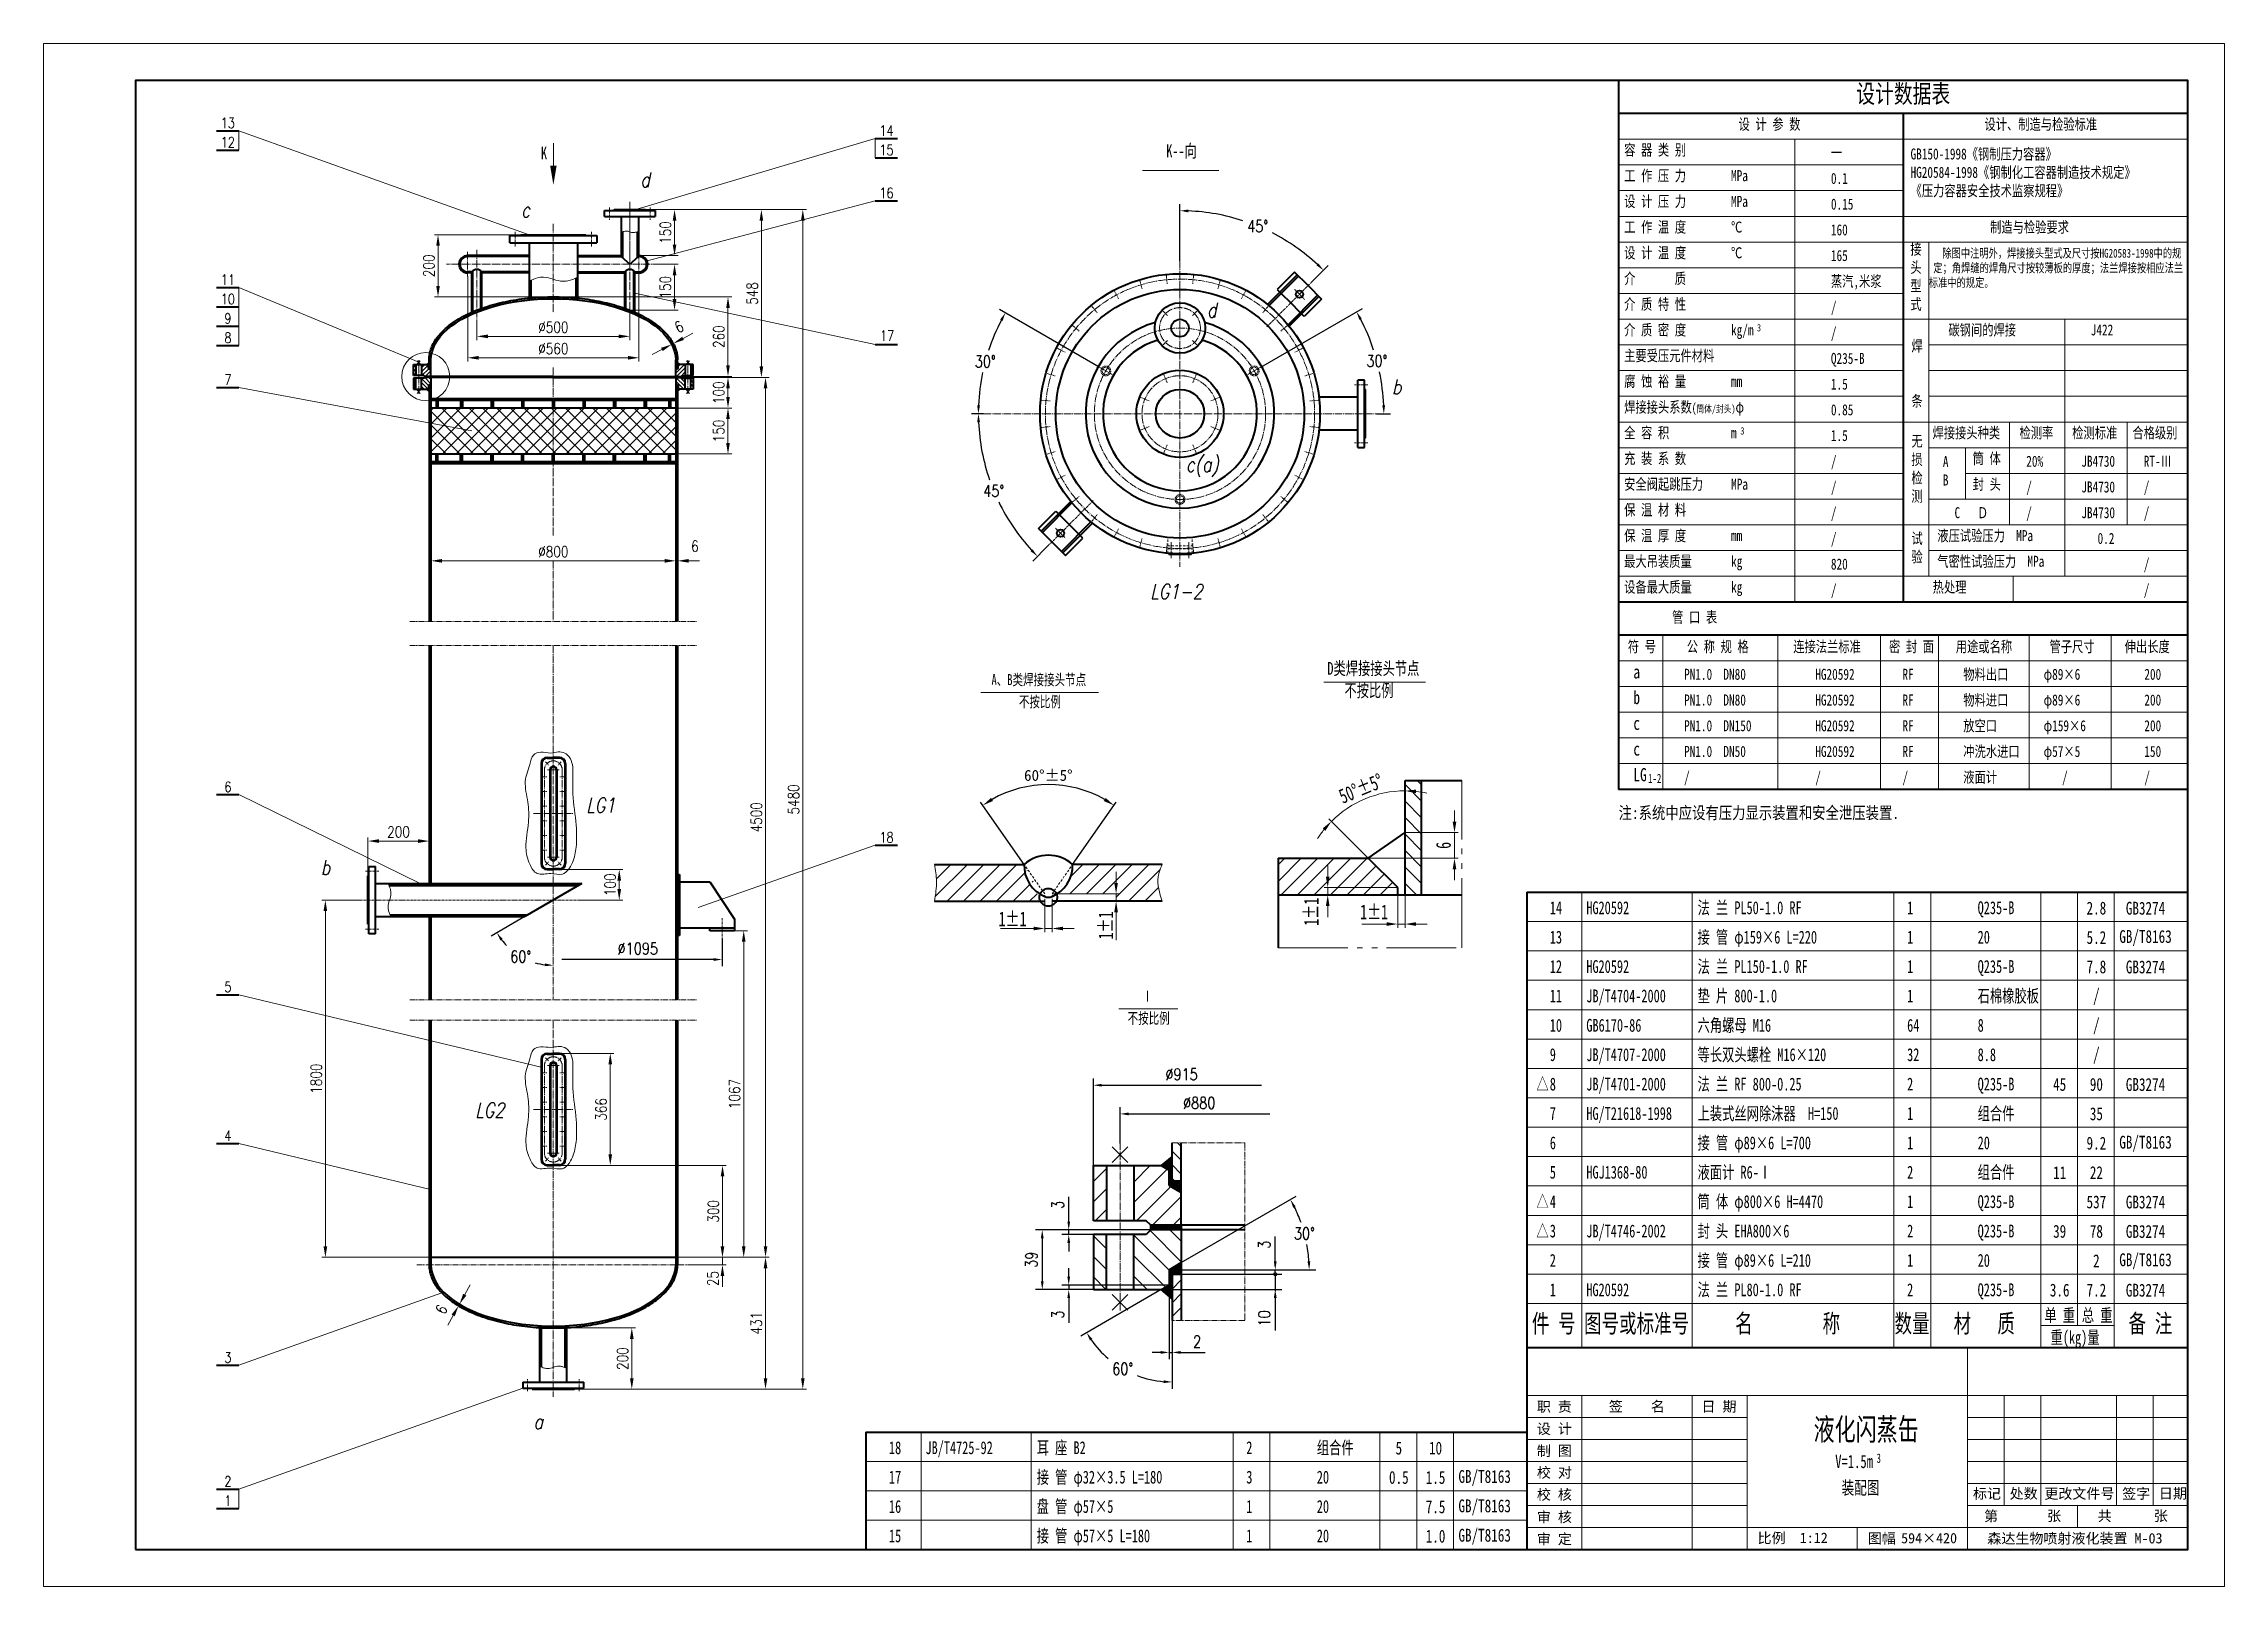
# Model space of a CAD drawing. Extents: x -21 to 14686, y -10208 to 121.
# Drawn here: x 7558 to 14686, y -10208 to -5168 of the extents above; entities that cross this region are included whole.
import ezdxf
from ezdxf.enums import TextEntityAlignment as Align

# ---------------------------------------------------------------- set-up
doc = ezdxf.new("R2010")
doc.units = 0
doc.header["$LTSCALE"] = 10
doc.header["$PDMODE"] = 1
for name, pattern in [('JXX-L', [2.95, 1.9, -0.25, 0.15, -0.25, 0.15, -0.25]), ('XX-L', [1.25, 0.75, -0.5]), ('XX-S', [0.5, 0.3, -0.2]), ('ZXX-L', [3.28, 2.5, -0.3, 0.18, -0.3]), ('ZXX-S', [1.27, 0.75, -0.2, 0.12, -0.2])]:
    doc.linetypes.add(name, pattern=pattern)
doc.layers.get('Defpoints').update_dxf_attribs({"linetype": 'CONTINUOUS'})
doc.layers.add('5剖面线层', color=2, linetype='CONTINUOUS')
doc.layers.add('7标注层', color=4, linetype='CONTINUOUS')
for name, color, linetype, lineweight in [('A 粗实线', 1, 'CONTINUOUS', 40), ('B 细实线', 7, 'CONTINUOUS', 18), ('C 文 字', 2, 'CONTINUOUS', 20), ('D 短中心线', 3, 'ZXX-S', 18), ('E 长中心线', 3, 'ZXX-L', 18), ('F 短虚线', 6, 'XX-S', 20), ('G 长虚线', 6, 'XX-L', 20), ('I 长双点线', 3, 'JXX-L', 18), ('J 标注尺寸', 2, 'CONTINUOUS', 18)]:
    doc.layers.add(name, color=color, linetype=linetype, lineweight=lineweight)
doc.styles.add('HZTXT', font='SIMFANG.TTF', dxfattribs={"width": 0.75})
doc.styles.add('ITALICT', font='ITALICT.shx', dxfattribs={"width": 0.7})
doc.styles.add('PC_TEXTSTYLE', font='romans.shx', dxfattribs={"width": 0.8, "bigfont": 'hzfs.shx'})
doc.styles.add('ROMANC', font='romanc', dxfattribs={"width": 0.7, "height": 6})
doc.styles.get("Standard").update_dxf_attribs({"font": 'SIMFANG.TTF'})
doc.styles.add('style2', font='SIMFANG.TTF', dxfattribs={"width": 0.7})
doc.styles.add('TH_GBDIM', font='romans.shx', dxfattribs={"width": 0.8, "bigfont": 'gbcbig.shx'})
doc.styles.add('标题中文', font='SIMFANG.TTF', dxfattribs={"width": 0.7})
doc.dimstyles.new('TH_GBDIM', dxfattribs={"dimscale": 11, "dimtxt": 3.5, "dimasz": 2.5, "dimexe": 2, "dimexo": 0, "dimgap": 1.5, "dimtad": 1, "dimdec": 1, "dimzin": 0, "dimdsep": 46, "dimtxsty": 'TH_GBDIM', "dimcen": 2.5, "dimclrd": 130, "dimclre": 130, "dimclrt": 3, "dimadec": 0, "dimazin": 0, "dimtfac": 0.714286, "dimtdec": 1, "dimtmove": 0, "dimatfit": 3, "dimfxl": 0, "dimtolj": 1, "dimtzin": 0, "dimlwd": -1, "dimlwe": -1, "dimarcsym": 0})
doc.dimstyles.new('通用标注4.0', dxfattribs={"dimscale": 12, "dimtxt": 3, "dimasz": 3, "dimexe": 1, "dimexo": 0, "dimgap": 1, "dimtad": 1, "dimdec": 0, "dimzin": 0, "dimdsep": 46, "dimtxsty": 'Standard', "dimcen": 0, "dimadec": 0, "dimazin": 0, "dimtfac": 0.375, "dimtdec": 0, "dimtmove": 2, "dimatfit": 3, "dimfxl": 0, "dimtzin": 0, "dimarcsym": 0})

msp = doc.modelspace()

# ---------------------------------------------------------------- texts
at = {"layer": '7标注层', "color": 3, "char_height": 38.5, "attachment_point": 5, "style": 'TH_GBDIM'}
for s, insert in [('\\A1;%%c1095{}{}', (9500.28, -8124.18)), ('\\A1;%%c915{}{}', (11277.8, -8534.84)), ('%%c880', (11335.3, -8628.49))]:
    msp.add_mtext(s, dxfattribs=dict(at, insert=insert))
at = {"layer": '7标注层', "color": 3, "char_height": 38.5, "attachment_point": 5, "rotation": 90, "style": 'TH_GBDIM'}
for s, insert in [('\\A1;3{}{}', (11548.17, -9091.52)), ('\\A1;10{}{}', (11548.17, -9332.52))]:
    msp.add_mtext(s, dxfattribs=dict(at, insert=insert))
at = {"layer": 'C 文 字'}
for s, height, style, width, p in [('13', 33.872, 'ROMANC', 0.8, (8160.52, -5426.66)), ('12', 33.872, 'ROMANC', 0.8, (8160.52, -5489.86)), ('14', 33.872, 'ROMANC', 0.8, (10313.45, -5452.07)), ('15', 33.872, 'ROMANC', 0.8, (10313.45, -5515.27)), ('16', 33.872, 'ROMANC', 0.8, (10313.45, -5655.64)), ('11', 33.872, 'ROMANC', 0.8, (8160.52, -5939.14)), ('10', 33.872, 'ROMANC', 0.8, (8160.52, -6002.35)), ('9', 33.87, 'ROMANC', 0.8, (8160.52, -6065.55)), ('8', 33.87, 'ROMANC', 0.8, (8160.52, -6128.75)), ('17', 33.872, 'ROMANC', 0.8, (10315.12, -6121.32)), ('7', 33.87, 'ROMANC', 0.8, (8160.52, -6265.72)), ('6', 33.87, 'ROMANC', 0.8, (8160.52, -7595.85)), ('18', 33.872, 'ROMANC', 0.8, (10313.45, -7761.06)), ('2.8', 42, 'HZTXT', 0.75, (14267.86, -7992.15)), ('GB3274', 42, 'HZTXT', 0.75, (14428.45, -7992.15)), ('5.2', 42, 'HZTXT', 0.75, (14267.86, -8088.15)), ('GB/T8163', 42, 'HZTXT', 0.75, (14428.45, -8088.15)), ('7.8', 42, 'HZTXT', 0.75, (14267.86, -8184.15)), ('GB3274', 42, 'HZTXT', 0.75, (14428.45, -8184.15)), ('5', 33.87, 'ROMANC', 0.8, (8160.52, -8249.33)), ('/', 42, 'HZTXT', 0.75, (14267.86, -8280.15)), ('/', 42, 'HZTXT', 0.75, (14267.86, -8376.15)), ('/', 42, 'HZTXT', 0.75, (14267.86, -8472.15)), ('45', 42, 'HZTXT', 0.75, (14147.86, -8568.15)), ('90', 42, 'HZTXT', 0.75, (14267.86, -8568.15)), ('GB3274', 42, 'HZTXT', 0.75, (14428.45, -8568.15)), ('35', 42, 'HZTXT', 0.75, (14267.86, -8664.15)), ('4', 33.87, 'ROMANC', 0.8, (8160.52, -8735.33)), ('9.2', 42, 'HZTXT', 0.75, (14267.86, -8760.15)), ('GB/T8163', 42, 'HZTXT', 0.75, (14428.45, -8760.15)), ('11', 42, 'HZTXT', 0.75, (14147.86, -8856.15)), ('22', 42, 'HZTXT', 0.75, (14267.86, -8856.15)), ('537', 42, 'HZTXT', 0.75, (14267.86, -8952.15)), ('GB3274', 42, 'HZTXT', 0.75, (14428.45, -8952.15)), ('39', 42, 'HZTXT', 0.75, (14147.86, -9048.15)), ('78', 42, 'HZTXT', 0.75, (14267.86, -9048.15)), ('GB3274', 42, 'HZTXT', 0.75, (14428.45, -9048.15)), ('2', 42, 'HZTXT', 0.75, (14267.86, -9144.15)), ('GB/T8163', 42, 'HZTXT', 0.75, (14428.45, -9144.15)), ('3.6', 42, 'HZTXT', 0.75, (14147.86, -9240.15)), ('7.2', 42, 'HZTXT', 0.75, (14267.86, -9240.15)), ('GB3274', 42, 'HZTXT', 0.75, (14428.45, -9240.15)), ('3', 33.87, 'ROMANC', 0.8, (8160.52, -9460.17)), ('5', 42, 'HZTXT', 0.75, (11987.86, -9756.15)), ('10', 42, 'HZTXT', 0.75, (12107.86, -9756.15)), ('0.5', 42, 'HZTXT', 0.75, (11987.86, -9852.15)), ('1.5', 42, 'HZTXT', 0.75, (12107.86, -9852.15)), ('GB/T8163', 42, 'HZTXT', 0.75, (12268.45, -9852.15)), ('2', 33.87, 'ROMANC', 0.8, (8160.52, -9864.78)), ('1', 33.87, 'ROMANC', 0.8, (8160.52, -9927.98)), ('7.5', 42, 'HZTXT', 0.75, (12107.86, -9948.15)), ('GB/T8163', 42, 'HZTXT', 0.75, (12268.45, -9948.15)), ('1.0', 42, 'HZTXT', 0.75, (12107.86, -10044.15)), ('GB/T8163', 42, 'HZTXT', 0.75, (12268.45, -10044.15))]:
    msp.add_text(s, height=height, dxfattribs=dict(at, style=style, width=width)).set_placement(p, align=Align.MIDDLE)
for s, height, style, width, p in [('d', 48, 'ITALICT', 0.8, (9508.29, -5636.24)), ('c', 48, 'ITALICT', 0.8, (9119.13, -5734.52)), ('d', 48, 'ITALICT', 0.8, (11360.46, -6062.05)), ('b', 48, 'ITALICT', 0.8, (11965.09, -6313.21)), ('c(a)', 48, 'ITALICT', 0.8, (11291.69, -6566.45)), ('LG1-2', 48, 'ITALICT', 0.8, (11175.43, -6981.74)), ('A、B类焊接接头节点', 36, '标题中文', 0.7, (10656.53, -7263.51)), ('不按比例', 36, '标题中文', 0.7, (10746.03, -7335.71)), ('LG1', 48, 'ITALICT', 0.8, (9331.66, -7679.66)), ('b', 48, 'ITALICT', 0.8, (8463.88, -7882.81)), ('1±1', 48, 'style2', 0.7, (10679.62, -8051.2)), ('Ⅰ', 36, '标题中文', 0.7, (11148.76, -8297.45)), ('不按比例', 36, '标题中文', 0.7, (11101.43, -8369.65)), ('LG2', 48, 'ITALICT', 0.8, (8969.08, -8675.59)), ('a', 48, 'ITALICT', 0.8, (9158.98, -9693.49))]:
    msp.add_text(s, height=height, dxfattribs=dict(at, style=style, width=width)).set_placement(p)
at = {"layer": 'C 文 字', "style": 'style2', "width": 0.7}
msp.add_text('1±1', height=48, rotation=90, dxfattribs=at).set_placement((11054.08, -8094.29))
at = {"layer": 'C 文 字', "style": '标题中文', "oblique": 0.5}
msp.add_text('职 责', height=33.6, rotation=0.095868, dxfattribs=at).set_placement((12496.08, -9620.42), align=Align.MIDDLE_CENTER)
for s, p in [('签    名', (12765.55, -9619.16)), ('日 期', (13034.23, -9619.87)), ('设 计', (12496.08, -9692.42)), ('制 图', (12496.08, -9764.42)), ('校 对', (12496.08, -9835.14)), ('校 核', (12496.08, -9907.14)), ('标记', (13910.19, -9903.95)), ('处数', (14030.19, -9903.95)), ('更改文件号', (14212.13, -9903.95)), ('签字', (14397.95, -9903.95)), ('日期', (14517.95, -9903.95)), ('审 核', (12496.08, -9980.42)), ('第       张', (14026.64, -9977.11)), ('共      张', (14386.64, -9977.11)), ('审 定', (12496.08, -10052.42)), ('比例', (13206.21, -10049.32)), ('1:12', (13344, -10049.32)), ('图幅', (13566.21, -10050.41)), ('594×420', (13720.9, -10050.41)), ('森达生物喷射液化装置 M-03', (14197.61, -10050.41))]:
    msp.add_text(s, height=33.6, rotation=0.095868, dxfattribs=at).set_placement(p, align=Align.MIDDLE)
at = {"layer": 'C 文 字', "attachment_point": 1}
for s, insert, char_height, width, style in [('设计数据表', (13483.27, -5301.36), 60, 930, 'HZTXT'), ('设 计 参 数', (13098.17, -5412.97), 36, 576, 'HZTXT'), ('设计、制造与检验标准', (13902.07, -5412.97), 36, 576, 'HZTXT'), ('容 器 类 别', (12724.37, -5496.97), 36, 576, 'HZTXT'), ('一', (13400.17, -5506.03), 36, 576, 'HZTXT'), ('GB150-1998《钢制压力容器》\\PHG20584-1998《钢制化工容器制造技术规定》\\P《压力容器安全技术监察规程》', (13660.45, -5510.15), 36, 930, 'HZTXT'), ('工 作 压 力        MPa', (12724.37, -5580.97), 36, 576, 'HZTXT'), ('0.1', (13400.17, -5590.03), 36, 576, 'HZTXT'), ('设 计 压 力        MPa', (12724.37, -5664.97), 36, 576, 'HZTXT'), ('0.15', (13400.17, -5674.03), 36, 576, 'HZTXT'), ('工 作 温 度        ℃', (12724.37, -5748.97), 36, 576, 'HZTXT'), ('160', (13400.17, -5758.03), 36, 576, 'HZTXT'), (' 制造与检验要求', (13902.07, -5748.97), 36, 576, 'HZTXT'), ('设 计 温 度        ℃', (12724.37, -5832.97), 36, 576, 'HZTXT'), ('165', (13400.17, -5842.03), 36, 576, 'HZTXT'), ('接\\P头\\P型\\P式', (13659.82, -5820.88), 36, 576, 'HZTXT'), ('   除图中注明外，焊接接头型式及尺寸按HG20583-1998中的规\\P 定；角焊缝的焊角尺寸按较薄板的厚度；法兰焊接按相应法兰标准中的规定。', (13720.25, -5838.03), 28.8, 846, 'HZTXT'), ('介       质', (12724.37, -5916.97), 36, 576, 'HZTXT'), ('蒸汽,米浆', (13400.17, -5926.03), 36, 576, 'HZTXT'), ('介 质 特 性', (12724.37, -6000.97), 36, 576, 'HZTXT'), ('/', (13400.17, -6010.03), 36, 576, 'HZTXT'), ('介 质 密 度        kg/m', (12724.37, -6084.97), 36, 576, 'HZTXT'), ('3', (13158.48, -6083.88), 24, 576, 'HZTXT'), ('/', (13400.17, -6094.03), 36, 576, 'HZTXT'), ('碳钢间的焊接', (13784.24, -6084.97), 36, 576, 'HZTXT'), ('J422', (14249.41, -6084.97), 36, 576, 'HZTXT'), ('主要受压元件材料', (12724.37, -6168.97), 36, 576, 'HZTXT'), ('Q235-B', (13400.17, -6178.03), 36, 576, 'HZTXT'), ('焊\\P\\P\\P条', (13663.27, -6137), 36, 576, 'HZTXT'), ('腐 蚀 裕 量        mm', (12724.37, -6252.97), 36, 576, 'HZTXT'), ('1.5', (13400.17, -6262.03), 36, 576, 'HZTXT'), ('焊接接头系数{\\H0.8333x;(\\H0.8x;筒体/封头)}φ{\\H0.8333x;        } ', (12724.37, -6336.97), 36, 576, 'HZTXT'), ('全 容 积           m', (12724.37, -6420.97), 36, 576, 'HZTXT'), ('0.85', (13400.17, -6346.03), 36, 576, 'HZTXT'), ('3', (13104.25, -6420.79), 24, 576, 'HZTXT'), ('1.5', (13400.17, -6430.03), 36, 576, 'HZTXT'), ('无\\P损\\P检\\P测', (13663.27, -6448.15), 36, 576, 'HZTXT'), ('焊接接头种类', (13732.27, -6420.97), 36, 576, 'HZTXT'), ('检测率', (14016.55, -6420.97), 36, 576, 'HZTXT'), ('检测标准', (14188.93, -6420.97), 36, 576, 'HZTXT'), ('合格级别', (14385.5, -6420.97), 36, 576, 'HZTXT'), ('充 装 系 数', (12724.37, -6504.97), 36, 576, 'HZTXT'), ('/', (13400.17, -6514.03), 36, 576, 'HZTXT'), ('A\\PB', (13766.1, -6515.31), 36, 576, 'HZTXT'), ('筒 体', (13863.47, -6504.97), 36, 576, 'HZTXT'), ('20%', (14038.66, -6514.03), 36, 576, 'HZTXT'), ('JB4730', (14218.66, -6514.03), 36, 576, 'HZTXT'), ('RT-Ⅲ', (14422.66, -6514.03), 36, 576, 'HZTXT'), ('安全阀起跳压力     MPa', (12724.37, -6588.97), 36, 576, 'HZTXT'), ('/', (13400.17, -6598.03), 36, 576, 'HZTXT'), ('封 头', (13863.47, -6588.97), 36, 576, 'HZTXT'), ('/', (14038.66, -6598.03), 36, 576, 'HZTXT'), ('JB4730', (14218.66, -6598.03), 36, 576, 'HZTXT'), ('/', (14422.66, -6598.03), 36, 576, 'HZTXT'), ('保 温 材 料', (12724.37, -6672.97), 36, 576, 'HZTXT'), ('/', (13400.17, -6682.03), 36, 576, 'HZTXT'), ('C   Ｄ', (13804.22, -6682.03), 36, 576, 'HZTXT'), ('/', (14038.66, -6682.03), 36, 576, 'HZTXT'), ('JB4730', (14218.66, -6682.03), 36, 576, 'HZTXT'), ('/', (14422.66, -6682.03), 36, 576, 'HZTXT'), ('保 温 厚 度        mm', (12724.37, -6756.97), 36, 576, 'HZTXT'), ('/', (13400.17, -6766.03), 36, 576, 'HZTXT'), ('试\\P验', (13663.27, -6766.03), 36, 576, 'HZTXT'), ('液压试验压力  MPa', (13747.95, -6756.97), 36, 576, 'HZTXT'), ('0.2', (14271.76, -6766.03), 36, 576, 'HZTXT'), ('最大吊装质量       kg', (12724.37, -6840.97), 36, 576, 'HZTXT'), ('气密性试验压力  MPa', (13747.95, -6840.97), 36, 576, 'HZTXT'), ('820', (13400.17, -6850.03), 36, 576, 'HZTXT'), ('/', (14422.66, -6850.03), 36, 576, 'HZTXT'), ('设备最大质量       kg', (12724.37, -6924.97), 36, 576, 'HZTXT'), ('/', (13400.17, -6934.03), 36, 576, 'HZTXT'), ('热处理', (13732.83, -6924.97), 36, 576, 'HZTXT'), ('/', (14422.66, -6934.03), 36, 576, 'HZTXT'), ('管 口 表', (12881.18, -7023.6), 36, 576, 'HZTXT'), (' 符 号', (12717.95, -7119.52), 36, 576, 'HZTXT'), ('公 称 规 格', (12929.16, -7119.52), 36, 576, 'HZTXT'), ('连接法兰标准', (13277.17, -7119.52), 36, 576, 'HZTXT'), ('密 封 面', (13589.98, -7119.52), 36, 576, 'HZTXT'), ('用途或名称', (13808.38, -7119.52), 36, 576, 'HZTXT'), ('管子尺寸', (14114.79, -7119.52), 36, 576, 'HZTXT'), ('伸出长度', (14360.37, -7119.52), 36, 576, 'HZTXT'), ('a', (12754.37, -7198.44), 43.2, 691.2, 'HZTXT'), ('PN1.0  DN80', (12920.19, -7210.03), 36, 576, 'HZTXT'), ('HG20592', (13349.09, -7210.03), 36, 576, 'HZTXT'), ('RF', (13633.96, -7210.03), 36, 576, 'HZTXT'), ('物料出口', (13832.85, -7210.03), 36, 576, 'HZTXT'), ('φ89×6', (14095.47, -7210.03), 36, 576, 'HZTXT'), ('200', (14424.54, -7210.03), 36, 576, 'HZTXT'), ('b', (12754.37, -7282.44), 43.2, 691.2, 'HZTXT'), ('PN1.0  DN80', (12920.19, -7294.03), 36, 576, 'HZTXT'), ('HG20592', (13349.09, -7294.03), 36, 576, 'HZTXT'), ('RF', (13633.96, -7294.03), 36, 576, 'HZTXT'), ('物料进口', (13832.85, -7294.03), 36, 576, 'HZTXT'), ('φ89×6', (14095.47, -7294.03), 36, 576, 'HZTXT'), ('200', (14424.54, -7294.03), 36, 576, 'HZTXT'), ('c', (12754.37, -7366.44), 43.2, 691.2, 'HZTXT'), ('PN1.0  DN150', (12920.19, -7378.03), 36, 576, 'HZTXT'), ('HG20592', (13349.09, -7378.03), 36, 576, 'HZTXT'), ('RF', (13633.96, -7378.03), 36, 576, 'HZTXT'), ('放空口', (13832.85, -7378.03), 36, 576, 'HZTXT'), ('φ159×6', (14095.47, -7378.03), 36, 576, 'HZTXT'), ('200', (14424.54, -7378.03), 36, 576, 'HZTXT'), ('c', (12754.37, -7450.44), 43.2, 691.2, 'HZTXT'), ('PN1.0  DN50', (12920.19, -7462.03), 36, 576, 'HZTXT'), ('HG20592', (13349.09, -7462.03), 36, 576, 'HZTXT'), ('RF', (13633.96, -7462.03), 36, 576, 'HZTXT'), ('冲洗水进口', (13832.85, -7462.03), 36, 576, 'HZTXT'), ('φ57×5', (14095.47, -7462.03), 36, 576, 'HZTXT'), ('150', (14424.54, -7462.03), 36, 576, 'HZTXT'), ('LG', (12754.37, -7534.44), 43.2, 691.2, 'HZTXT'), ('/', (12920.19, -7546.03), 36, 576, 'HZTXT'), ('/', (13349.09, -7546.03), 36, 576, 'HZTXT'), ('/', (13633.96, -7546.03), 36, 576, 'HZTXT'), ('液面计', (13832.85, -7546.03), 36, 576, 'HZTXT'), ('/', (14155.68, -7546.03), 36, 576, 'HZTXT'), ('/', (14424.54, -7546.03), 36, 576, 'HZTXT'), ('{\\f仿宋_GB2312|b0|i0|c134|p49;注:系统中应设有压力显示装置和安全泄压装置.}', (12706.25, -7660.53), 40, 14880, 'PC_TEXTSTYLE')]:
    msp.add_mtext(s, dxfattribs=dict(at, insert=insert, char_height=char_height, width=width, style=style))
at = {"layer": 'J 标注尺寸', "style": '标题中文', "width": 0.7}
for s, height, p in [('K', 42, (9183.78, -5546.16)), ('K--向', 42, (11227.62, -5539.03)), ('1-2', 30.24, (12802.54, -7583.45)), ('14', 42, (12481.33, -8011.74)), ('HG20592', 42, (12600.69, -8011.74)), ('法 兰 PL50-1.0 RF', 42, (12964.26, -8011.74)), ('1', 42, (13649.23, -8011.74)), ('Q235-B', 42, (13879.8, -8011.74)), ('13', 42, (12481.33, -8107.74)), ('接 管 φ159×6 L=220', 42, (12964.26, -8107.74)), ('1', 42, (13649.23, -8107.74)), ('20', 42, (13879.8, -8107.74)), ('12', 42, (12481.33, -8203.74)), ('HG20592', 42, (12600.69, -8203.74)), ('法 兰 PL150-1.0 RF', 42, (12964.26, -8203.74)), ('1', 42, (13649.23, -8203.74)), ('Q235-B', 42, (13879.8, -8203.74)), ('11', 42, (12481.33, -8299.74)), ('JB/T4704-2000', 42, (12600.69, -8299.74)), ('垫 片 800-1.0', 42, (12964.26, -8299.74)), ('1', 42, (13649.23, -8299.74)), ('石棉橡胶板', 42, (13879.8, -8299.74)), ('10', 42, (12481.33, -8395.74)), ('GB6170-86', 42, (12600.69, -8395.74)), ('六角螺母 M16', 42, (12964.26, -8395.74)), ('64', 42, (13649.23, -8395.74)), ('8', 42, (13879.8, -8395.74)), ('9', 42, (12481.33, -8491.74)), ('JB/T4707-2000', 42, (12600.69, -8491.74)), ('等长双头螺栓 M16×120', 42, (12964.26, -8491.74)), ('32', 42, (13649.23, -8491.74)), ('8.8', 42, (13879.8, -8491.74)), ('△', 42, (12437.61, -8587.74)), ('8', 42, (12481.33, -8587.74)), ('JB/T4701-2000', 42, (12600.69, -8587.74)), ('法 兰 RF 800-0.25', 42, (12964.26, -8587.74)), ('2', 42, (13649.23, -8587.74)), ('Q235-B', 42, (13879.8, -8587.74)), ('7', 42, (12481.33, -8683.74)), ('HG/T21618-1998', 42, (12600.69, -8683.74)), ('上装式丝网除沫器  H=150', 42, (12964.26, -8683.74)), ('1', 42, (13649.23, -8683.74)), ('组合件', 42, (13879.8, -8683.74)), ('6', 42, (12481.33, -8779.74)), ('接 管 φ89×6 L=700', 42, (12964.26, -8779.74)), ('1', 42, (13649.23, -8779.74)), ('20', 42, (13879.8, -8779.74)), ('5', 42, (12481.33, -8875.74)), ('HGJ1368-80', 42, (12600.69, -8875.74)), ('液面计 R6-Ⅰ', 42, (12964.26, -8875.74)), ('2', 42, (13649.23, -8875.74)), ('组合件', 42, (13879.8, -8875.74)), ('△', 42, (12437.61, -8971.74)), ('4', 42, (12481.33, -8971.74)), ('筒 体 φ800×6 H=4470', 42, (12964.26, -8971.74)), ('1', 42, (13649.23, -8971.74)), ('Q235-B', 42, (13879.8, -8971.74)), ('△', 42, (12437.61, -9067.74)), ('3', 42, (12481.33, -9067.74)), ('JB/T4746-2002', 42, (12600.69, -9067.74)), ('封 头 EHA800×6', 42, (12964.26, -9067.74)), ('2', 42, (13649.23, -9067.74)), ('Q235-B', 42, (13879.8, -9067.74)), ('2', 42, (12481.33, -9163.74)), ('接 管 φ89×6 L=210', 42, (12964.26, -9163.74)), ('1', 42, (13649.23, -9163.74)), ('20', 42, (13879.8, -9163.74)), ('1', 42, (12481.33, -9259.74)), ('HG20592', 42, (12600.69, -9259.74)), ('法 兰 PL80-1.0 RF', 42, (12964.26, -9259.74)), ('2', 42, (13649.23, -9259.74)), ('Q235-B', 42, (13879.8, -9259.74)), ('件 号', 59.976, (12422.71, -9378.69)), ('图号或标准号', 59.976, (12593.25, -9378.69)), ('名        称', 59.976, (13087.25, -9378.69)), ('数量', 59.976, (13608.16, -9378.69)), ('材   质', 59.976, (13801.33, -9378.69)), ('单 重', 42, (14098.15, -9343.18)), ('总 重', 42, (14220.24, -9343.18)), ('备 注', 59.976, (14373.12, -9378.69)), ('重(kg)量', 42, (14118.05, -9415.18)), ('液化闪蒸缶', 71.971, (13343.57, -9730.9)), ('18', 42, (10321.33, -9775.74)), ('JB/T4725-92', 42, (10440.69, -9775.74)), ('耳 座 B2', 42, (10804.26, -9775.74)), ('2', 42, (11489.23, -9775.74)), ('组合件', 42, (11719.8, -9775.74)), ('17', 42, (10321.33, -9871.74)), ('接 管 φ32×3.5 L=180', 42, (10804.26, -9871.74)), ('3', 42, (11489.23, -9871.74)), ('20', 42, (11719.8, -9871.74)), ('V=1.5m', 43.183, (13414.24, -9821.15)), ('3', 30.24, (13549.27, -9804.18)), ('装配图', 43.183, (13435.1, -9907.16)), ('16', 42, (10321.33, -9967.74)), ('盘 管 φ57×5 ', 42, (10804.26, -9967.74)), ('1', 42, (11489.23, -9967.74)), ('20', 42, (11719.8, -9967.74)), ('15', 42, (10321.33, -10063.74)), ('接 管 φ57×5 L=180', 42, (10804.26, -10063.74)), ('1', 42, (11489.23, -10063.74)), ('20', 42, (11719.8, -10063.74))]:
    msp.add_text(s, height=height, dxfattribs=at).set_placement(p)

# ---------------------------------------------------------------- blocks, each defined once
blk = doc.blocks.new('*D218')
at = {"layer": 'Defpoints', "color": 0}
for p in [(10918, -7596.2), (10763.1, -7849.4), (10921.6, -7849.4), (10830.3, -7945.4), (10854.3, -7945.4)]:
    blk.add_point(p, dxfattribs=at)
at = {"layer": 'J 标注尺寸', "color": 0, "lineweight": -2}
for p, q in [((10763.1, -7849.4), (10620.9, -7646.3)), ((10921.6, -7849.4), (11063.8, -7646.3))]:
    blk.add_line(p, q, dxfattribs=at)
blk.add_arc((10842.3, -7962.6), 374.1, 60.51626, 119.48374, dxfattribs=at)
at = {"layer": 'J 标注尺寸', "color": 0}
for points in [[(10661.4, -7642), (10655, -7631.9), (10627.8, -7656.2)], [(11029.7, -7631.9), (11023.3, -7642), (11056.9, -7656.2)]]:
    blk.add_solid(points, dxfattribs=at)
at = {"layer": 'J 标注尺寸', "color": 0, "insert": (10842.3, -7558.5), "char_height": 36, "attachment_point": 5}
blk.add_mtext('{\\f仿宋_GB2312|b0|i0|c134|p49;60°±5°}', dxfattribs=at)
blk = doc.blocks.new('*D23')
at = {"layer": 'Defpoints', "color": 0}
for p in [(3237.53, 4833.7), (3244.87, 4832.92), (3234.87, 4816.32), (3242.87, 4808.32), (3244.87, 4806.32)]:
    blk.add_point(p, dxfattribs=at)
at = {"layer": 'J 标注尺寸', "color": 0, "lineweight": -2}
for p, q in [((3244.87, 4832.92), (3244.87, 4835.67)), ((3234.87, 4816.32), (3224.11, 4827.07))]:
    blk.add_line(p, q, dxfattribs=at)
for start, end in [(90, 135), (77.86737, 83.93369), (141.06631, 147.13263)]:
    blk.add_arc((3244.87, 4806.32), 28.35, start, end, dxfattribs=at)
at = {"layer": 'J 标注尺寸', "color": 0}
for points in [[(3247.84, 4834.01), (3247.89, 4835.01), (3244.87, 4834.67)], [(3222.44, 4824.47), (3223.19, 4823.8), (3224.82, 4826.36)]]:
    blk.add_solid(points, dxfattribs=at)
at = {"layer": 'J 标注尺寸', "color": 0, "insert": (3232.87, 4835.28), "char_height": 4, "attachment_point": 5, "rotation": 22.5, "style": 'style2'}
blk.add_mtext('{\\f仿宋_GB2312|b0|i0|c134|p49;50°±5°}', dxfattribs=at)
blk = doc.blocks.new('*D22')
at = {"layer": 'Defpoints', "color": 0}
for p in [(3244.87, 4823.32), (3258.35, 4823.32), (3234.87, 4816.32)]:
    blk.add_point(p, dxfattribs=at)
at = {"layer": 'J 标注尺寸', "color": 0, "lineweight": -2}
for p, q in [((3258.35, 4826.32), (3258.35, 4829.32)), ((3244.87, 4823.32), (3259.35, 4823.32)), ((3258.35, 4816.32), (3258.35, 4823.32)), ((3234.87, 4816.32), (3259.35, 4816.32)), ((3258.35, 4813.32), (3258.35, 4810.32))]:
    blk.add_line(p, q, dxfattribs=at)
at = {"layer": 'J 标注尺寸', "color": 0}
for points in [[(3257.85, 4826.32), (3258.85, 4826.32), (3258.35, 4823.32)], [(3257.85, 4813.32), (3258.85, 4813.32), (3258.35, 4816.32)]]:
    blk.add_solid(points, dxfattribs=at)
at = {"layer": 'J 标注尺寸', "color": 0, "insert": (3255.35, 4819.82), "char_height": 4, "attachment_point": 5, "rotation": 90, "style": 'style2'}
blk.add_mtext('6', dxfattribs=at)
blk = doc.blocks.new('*D219')
at = {"layer": 'C 文 字', "color": 0}
for p, q in [((8974.3, -6070.5), (8974.3, -6136.1)), ((9010.3, -6124.1), (9438.3, -6124.1)), ((9474.3, -6070.5), (9474.3, -6136.1))]:
    blk.add_line(p, q, dxfattribs=at)
for points in [[(9010.3, -6118.1), (9010.3, -6130.1), (8974.3, -6124.1)], [(9438.3, -6118.1), (9438.3, -6130.1), (9474.3, -6124.1)]]:
    blk.add_solid(points, dxfattribs=at)
at = {"layer": 'Defpoints', "color": 0}
for p in [(8974.3, -6070.5), (9474.3, -6070.5), (9474.3, -6124.1)]:
    blk.add_point(p, dxfattribs=at)
at = {"layer": 'C 文 字', "color": 0, "insert": (9224.3, -6094.1), "char_height": 36, "attachment_point": 5, "style": 'TH_GBDIM'}
blk.add_mtext('%%c500', dxfattribs=at)
blk = doc.blocks.new('*D220')
at = {"layer": 'C 文 字', "color": 0}
for p, q in [((9573.9, -5888.5), (9632.5, -5888.5)), ((9620.5, -5924.5), (9620.5, -6002.5)), ((9474.3, -6038.5), (9632.5, -6038.5))]:
    blk.add_line(p, q, dxfattribs=at)
for points in [[(9614.5, -5924.5), (9626.5, -5924.5), (9620.5, -5888.5)], [(9614.5, -6002.5), (9626.5, -6002.5), (9620.5, -6038.5)]]:
    blk.add_solid(points, dxfattribs=at)
at = {"layer": 'Defpoints', "color": 0}
for p in [(9573.9, -5888.5), (9474.3, -6038.5), (9620.5, -6038.5)]:
    blk.add_point(p, dxfattribs=at)
at = {"layer": 'C 文 字', "color": 0, "insert": (9590.5, -5963.5), "char_height": 36, "attachment_point": 5, "rotation": 90, "style": 'TH_GBDIM'}
blk.add_mtext('150', dxfattribs=at)
blk = doc.blocks.new('*D221')
at = {"layer": 'C 文 字', "color": 0}
for p, q in [((9525.3, -5710), (9632.5, -5710)), ((9620.5, -5746), (9620.5, -5824)), ((9502.8, -5860), (9632.5, -5860))]:
    blk.add_line(p, q, dxfattribs=at)
for points in [[(9614.5, -5746), (9626.5, -5746), (9620.5, -5710)], [(9614.5, -5824), (9626.5, -5824), (9620.5, -5860)]]:
    blk.add_solid(points, dxfattribs=at)
at = {"layer": 'Defpoints', "color": 0}
for p in [(9525.3, -5710), (9502.8, -5860), (9620.5, -5860)]:
    blk.add_point(p, dxfattribs=at)
at = {"layer": 'C 文 字', "color": 0, "insert": (9590.5, -5785), "char_height": 36, "attachment_point": 5, "rotation": 90, "style": 'TH_GBDIM'}
blk.add_mtext('150', dxfattribs=at)
blk = doc.blocks.new('*D222')
at = {"layer": 'C 文 字', "color": 0}
for p, q in [((9224.3, -5995.1), (9807.2, -5995.1)), ((9795.2, -6031.1), (9795.2, -6219.1)), ((9644.3, -6255.1), (9807.2, -6255.1))]:
    blk.add_line(p, q, dxfattribs=at)
for points in [[(9789.2, -6031.1), (9801.2, -6031.1), (9795.2, -5995.1)], [(9789.2, -6219.1), (9801.2, -6219.1), (9795.2, -6255.1)]]:
    blk.add_solid(points, dxfattribs=at)
at = {"layer": 'Defpoints', "color": 0}
for p in [(9224.3, -5995.1), (9644.3, -6255.1), (9795.2, -6255.1)]:
    blk.add_point(p, dxfattribs=at)
at = {"layer": 'C 文 字', "color": 0, "insert": (9765.2, -6125.1), "char_height": 36, "attachment_point": 5, "rotation": 90, "style": 'TH_GBDIM'}
blk.add_mtext('260', dxfattribs=at)
blk = doc.blocks.new('*D223')
at = {"layer": 'C 文 字', "color": 0}
for p, q in [((9118.3, -5792.1), (8835.4, -5792.1)), ((8847.4, -5828.1), (8847.4, -5959.1)), ((9224.3, -5995.1), (8835.4, -5995.1))]:
    blk.add_line(p, q, dxfattribs=at)
for points in [[(8841.4, -5828.1), (8853.4, -5828.1), (8847.4, -5792.1)], [(8841.4, -5959.1), (8853.4, -5959.1), (8847.4, -5995.1)]]:
    blk.add_solid(points, dxfattribs=at)
at = {"layer": 'Defpoints', "color": 0}
for p in [(9118.3, -5792.1), (8847.4, -5995.1), (9224.3, -5995.1)]:
    blk.add_point(p, dxfattribs=at)
at = {"layer": 'C 文 字', "color": 0, "insert": (8817.4, -5893.6), "char_height": 36, "attachment_point": 5, "rotation": 90, "style": 'TH_GBDIM'}
blk.add_mtext('200', dxfattribs=at)
blk = doc.blocks.new('*D224')
at = {"layer": 'C 文 字', "color": 0}
for p, q in [((8944.3, -5928.6), (8944.3, -6206.1)), ((9504.3, -5928.6), (9504.3, -6206.1)), ((8980.3, -6194.1), (9468.3, -6194.1))]:
    blk.add_line(p, q, dxfattribs=at)
for points in [[(8980.3, -6188.1), (8980.3, -6200.1), (8944.3, -6194.1)], [(9468.3, -6188.1), (9468.3, -6200.1), (9504.3, -6194.1)]]:
    blk.add_solid(points, dxfattribs=at)
at = {"layer": 'Defpoints', "color": 0}
for p in [(8944.3, -5928.6), (9504.3, -5928.6), (9504.3, -6194.1)]:
    blk.add_point(p, dxfattribs=at)
at = {"layer": 'C 文 字', "color": 0, "insert": (9224.3, -6164.1), "char_height": 36, "attachment_point": 5, "style": 'TH_GBDIM'}
blk.add_mtext('%%c560', dxfattribs=at)
blk = doc.blocks.new('*D225')
at = {"layer": 'C 文 字', "color": 0}
for p, q in [((9644.3, -6258.1), (9807.2, -6258.1)), ((9795.2, -6294.1), (9795.2, -6322.1)), ((9624.3, -6358.1), (9807.2, -6358.1))]:
    blk.add_line(p, q, dxfattribs=at)
for points in [[(9789.2, -6294.1), (9801.2, -6294.1), (9795.2, -6258.1)], [(9789.2, -6322.1), (9801.2, -6322.1), (9795.2, -6358.1)]]:
    blk.add_solid(points, dxfattribs=at)
at = {"layer": 'Defpoints', "color": 0}
for p in [(9644.3, -6258.1), (9624.3, -6358.1), (9795.2, -6358.1)]:
    blk.add_point(p, dxfattribs=at)
at = {"layer": 'C 文 字', "color": 0, "insert": (9765.2, -6308.1), "char_height": 36, "attachment_point": 5, "rotation": 90, "style": 'TH_GBDIM'}
blk.add_mtext('100', dxfattribs=at)
blk = doc.blocks.new('*D226')
at = {"layer": 'C 文 字', "color": 0}
for p, q in [((9698.3, -6358.1), (9807.2, -6358.1)), ((9795.2, -6394.1), (9795.2, -6472.1)), ((9624.3, -6508.1), (9807.2, -6508.1))]:
    blk.add_line(p, q, dxfattribs=at)
for points in [[(9789.2, -6394.1), (9801.2, -6394.1), (9795.2, -6358.1)], [(9789.2, -6472.1), (9801.2, -6472.1), (9795.2, -6508.1)]]:
    blk.add_solid(points, dxfattribs=at)
at = {"layer": 'Defpoints', "color": 0}
for p in [(9698.3, -6358.1), (9624.3, -6508.1), (9795.2, -6508.1)]:
    blk.add_point(p, dxfattribs=at)
at = {"layer": 'C 文 字', "color": 0, "insert": (9765.2, -6433.1), "char_height": 36, "attachment_point": 5, "rotation": 90, "style": 'TH_GBDIM'}
blk.add_mtext('150', dxfattribs=at)
blk = doc.blocks.new('*D227')
at = {"layer": 'C 文 字', "color": 0}
for p, q in [((9765.3, -6258.1), (9929.9, -6258.1)), ((9917.9, -6294.1), (9917.9, -9096.6)), ((9624.3, -9132.6), (9929.9, -9132.6))]:
    blk.add_line(p, q, dxfattribs=at)
for points in [[(9911.9, -6294.1), (9923.9, -6294.1), (9917.9, -6258.1)], [(9911.9, -9096.6), (9923.9, -9096.6), (9917.9, -9132.6)]]:
    blk.add_solid(points, dxfattribs=at)
at = {"layer": 'Defpoints', "color": 0}
for p in [(9765.3, -6258.1), (9624.3, -9132.6), (9917.9, -9132.6)]:
    blk.add_point(p, dxfattribs=at)
at = {"layer": 'C 文 字', "color": 0, "insert": (9887.9, -7695.3), "char_height": 36, "attachment_point": 5, "rotation": 90, "style": 'TH_GBDIM'}
blk.add_mtext('4500', dxfattribs=at)
blk = doc.blocks.new('*D228')
at = {"layer": 'C 文 字', "color": 0}
for p, q in [((9816.3, -8065.8), (9858.6, -8065.8)), ((9846.6, -8101.8), (9846.6, -9096.6)), ((9816.3, -9132.6), (9858.6, -9132.6))]:
    blk.add_line(p, q, dxfattribs=at)
for points in [[(9840.6, -8101.8), (9852.6, -8101.8), (9846.6, -8065.8)], [(9840.6, -9096.6), (9852.6, -9096.6), (9846.6, -9132.6)]]:
    blk.add_solid(points, dxfattribs=at)
at = {"layer": 'Defpoints', "color": 0}
for p in [(9816.3, -8065.8), (9816.3, -9132.6), (9846.6, -9132.6)]:
    blk.add_point(p, dxfattribs=at)
at = {"layer": 'C 文 字', "color": 0, "insert": (9816.6, -8599.2), "char_height": 36, "attachment_point": 5, "rotation": 90, "style": 'TH_GBDIM'}
blk.add_mtext('1067', dxfattribs=at)
blk = doc.blocks.new('*D229')
at = {"layer": 'C 文 字', "color": 0}
for p, q in [((9244.3, -8832.6), (9789.3, -8832.6)), ((9777.3, -8868.6), (9777.3, -9096.6)), ((9731.8, -9132.6), (9789.3, -9132.6))]:
    blk.add_line(p, q, dxfattribs=at)
for points in [[(9771.3, -8868.6), (9783.3, -8868.6), (9777.3, -8832.6)], [(9771.3, -9096.6), (9783.3, -9096.6), (9777.3, -9132.6)]]:
    blk.add_solid(points, dxfattribs=at)
at = {"layer": 'Defpoints', "color": 0}
for p in [(9244.3, -8832.6), (9731.8, -9132.6), (9777.3, -9132.6)]:
    blk.add_point(p, dxfattribs=at)
at = {"layer": 'C 文 字', "color": 0, "insert": (9747.3, -8982.6), "char_height": 36, "attachment_point": 5, "rotation": 90, "style": 'TH_GBDIM'}
blk.add_mtext('300', dxfattribs=at)
blk = doc.blocks.new('*D230')
at = {"layer": 'C 文 字', "color": 0}
for p, q in [((9244.3, -8466.6), (9422.4, -8466.6)), ((9410.4, -8502.6), (9410.4, -8796.6)), ((9380.2, -8832.6), (9422.4, -8832.6))]:
    blk.add_line(p, q, dxfattribs=at)
for points in [[(9404.4, -8502.6), (9416.4, -8502.6), (9410.4, -8466.6)], [(9404.4, -8796.6), (9416.4, -8796.6), (9410.4, -8832.6)]]:
    blk.add_solid(points, dxfattribs=at)
at = {"layer": 'Defpoints', "color": 0}
for p in [(9244.3, -8466.6), (9380.2, -8832.6), (9410.4, -8832.6)]:
    blk.add_point(p, dxfattribs=at)
at = {"layer": 'C 文 字', "color": 0, "insert": (9380.4, -8649.6), "char_height": 36, "attachment_point": 5, "rotation": 90, "style": 'TH_GBDIM'}
blk.add_mtext('366', dxfattribs=at)
blk = doc.blocks.new('*D231')
at = {"layer": 'C 文 字', "color": 0}
for p, q in [((9777.1, -9096.6), (9777.1, -9060.6)), ((9670.9, -9157.6), (9789.1, -9157.6)), ((9678.5, -9132.6), (9789.1, -9132.6)), ((9777.1, -9132.6), (9777.1, -9157.6)), ((9777.1, -9193.6), (9777.1, -9229.6))]:
    blk.add_line(p, q, dxfattribs=at)
for points in [[(9771.1, -9096.6), (9783.1, -9096.6), (9777.1, -9132.6)], [(9771.1, -9193.6), (9783.1, -9193.6), (9777.1, -9157.6)]]:
    blk.add_solid(points, dxfattribs=at)
at = {"layer": 'Defpoints', "color": 0}
for p in [(9670.9, -9157.6), (9678.5, -9132.6), (9777.1, -9157.6)]:
    blk.add_point(p, dxfattribs=at)
at = {"layer": 'C 文 字', "color": 0, "insert": (9745.8, -9202.2), "char_height": 36, "attachment_point": 5, "rotation": 90, "style": 'TH_GBDIM'}
blk.add_mtext('25', dxfattribs=at)
blk = doc.blocks.new('*D232')
at = {"layer": 'C 文 字', "color": 0}
for p, q in [((9224.3, -9363.6), (9492.8, -9363.6)), ((9480.8, -9399.6), (9480.8, -9527.6)), ((9293.3, -9563.6), (9492.8, -9563.6))]:
    blk.add_line(p, q, dxfattribs=at)
for points in [[(9474.8, -9399.6), (9486.8, -9399.6), (9480.8, -9363.6)], [(9474.8, -9527.6), (9486.8, -9527.6), (9480.8, -9563.6)]]:
    blk.add_solid(points, dxfattribs=at)
at = {"layer": 'Defpoints', "color": 0}
for p in [(9224.3, -9363.6), (9293.3, -9563.6), (9480.8, -9563.6)]:
    blk.add_point(p, dxfattribs=at)
at = {"layer": 'C 文 字', "color": 0, "insert": (9450.8, -9463.6), "char_height": 36, "attachment_point": 5, "rotation": 90, "style": 'TH_GBDIM'}
blk.add_mtext('200', dxfattribs=at)
blk = doc.blocks.new('*D233')
at = {"layer": 'C 文 字', "color": 0}
for p, q in [((9816.3, -9132.6), (9929.9, -9132.6)), ((9917.9, -9527.6), (9917.9, -9168.6)), ((9421.2, -9563.6), (9929.9, -9563.6))]:
    blk.add_line(p, q, dxfattribs=at)
for points in [[(9911.9, -9168.6), (9923.9, -9168.6), (9917.9, -9132.6)], [(9911.9, -9527.6), (9923.9, -9527.6), (9917.9, -9563.6)]]:
    blk.add_solid(points, dxfattribs=at)
at = {"layer": 'Defpoints', "color": 0}
for p in [(9816.3, -9132.6), (9917.9, -9132.6), (9421.2, -9563.6)]:
    blk.add_point(p, dxfattribs=at)
at = {"layer": 'C 文 字', "color": 0, "insert": (9887.9, -9348.1), "char_height": 36, "attachment_point": 5, "rotation": 90, "style": 'TH_GBDIM'}
blk.add_mtext('431', dxfattribs=at)
blk = doc.blocks.new('*D234')
at = {"layer": 'C 文 字', "color": 0}
for p, q in [((9578.9, -5710), (10051.7, -5710)), ((10039.7, -5746), (10039.7, -9527.6)), ((9730.5, -9563.6), (10051.7, -9563.6))]:
    blk.add_line(p, q, dxfattribs=at)
for points in [[(10033.7, -5746), (10045.7, -5746), (10039.7, -5710)], [(10033.7, -9527.6), (10045.7, -9527.6), (10039.7, -9563.6)]]:
    blk.add_solid(points, dxfattribs=at)
at = {"layer": 'Defpoints', "color": 0}
for p in [(9578.9, -5710), (9730.5, -9563.6), (10039.7, -9563.6)]:
    blk.add_point(p, dxfattribs=at)
at = {"layer": 'C 文 字', "color": 0, "insert": (10009.7, -7636.8), "char_height": 36, "attachment_point": 5, "rotation": 90, "style": 'TH_GBDIM'}
blk.add_mtext('5480', dxfattribs=at)
blk = doc.blocks.new('*D235')
at = {"layer": 'C 文 字', "color": 0}
for p, q in [((9727.4, -5710), (9916.4, -5710)), ((9904.4, -5746), (9904.4, -6222.1)), ((9847.6, -6258.1), (9916.4, -6258.1))]:
    blk.add_line(p, q, dxfattribs=at)
for points in [[(9898.4, -5746), (9910.4, -5746), (9904.4, -5710)], [(9898.4, -6222.1), (9910.4, -6222.1), (9904.4, -6258.1)]]:
    blk.add_solid(points, dxfattribs=at)
at = {"layer": 'Defpoints', "color": 0}
for p in [(9727.4, -5710), (9847.6, -6258.1), (9904.4, -6258.1)]:
    blk.add_point(p, dxfattribs=at)
at = {"layer": 'C 文 字', "color": 0, "insert": (9874.4, -5984), "char_height": 36, "attachment_point": 5, "rotation": 90, "style": 'TH_GBDIM'}
blk.add_mtext('548', dxfattribs=at)
blk = doc.blocks.new('*D236')
at = {"layer": 'C 文 字', "color": 0}
for p, q in [((8591.3, -7965.8), (8467.2, -7965.8)), ((8479.2, -8001.8), (8479.2, -9096.6)), ((8824.3, -9132.6), (8467.2, -9132.6))]:
    blk.add_line(p, q, dxfattribs=at)
for points in [[(8473.2, -8001.8), (8485.2, -8001.8), (8479.2, -7965.8)], [(8473.2, -9096.6), (8485.2, -9096.6), (8479.2, -9132.6)]]:
    blk.add_solid(points, dxfattribs=at)
at = {"layer": 'Defpoints', "color": 0}
for p in [(8591.3, -7965.8), (8479.2, -9132.6), (8824.3, -9132.6)]:
    blk.add_point(p, dxfattribs=at)
at = {"layer": 'C 文 字', "color": 0, "insert": (8449.2, -8549.2), "char_height": 36, "attachment_point": 5, "rotation": 90, "style": 'TH_GBDIM'}
blk.add_mtext('1800', dxfattribs=at)
blk = doc.blocks.new('*D237')
at = {"layer": 'C 文 字', "color": 0}
for p, q in [((8618.3, -7886.8), (8618.3, -7760.9)), ((8818.3, -7792.9), (8818.3, -7760.9)), ((8654.3, -7772.9), (8782.3, -7772.9))]:
    blk.add_line(p, q, dxfattribs=at)
for points in [[(8654.3, -7766.9), (8654.3, -7778.9), (8618.3, -7772.9)], [(8782.3, -7766.9), (8782.3, -7778.9), (8818.3, -7772.9)]]:
    blk.add_solid(points, dxfattribs=at)
at = {"layer": 'Defpoints', "color": 0}
for p in [(8818.3, -7772.9), (8818.3, -7792.9), (8618.3, -7886.8)]:
    blk.add_point(p, dxfattribs=at)
at = {"layer": 'C 文 字', "color": 0, "insert": (8718.3, -7742.9), "char_height": 36, "attachment_point": 5, "style": 'TH_GBDIM'}
blk.add_mtext('200', dxfattribs=at)
blk = doc.blocks.new('*D238')
at = {"layer": 'C 文 字', "color": 0}
for p, q in [((9244.3, -7865.8), (9451.8, -7865.8)), ((9439.8, -7901.8), (9439.8, -7929.8)), ((9310.7, -7965.8), (9451.8, -7965.8))]:
    blk.add_line(p, q, dxfattribs=at)
for points in [[(9433.8, -7901.8), (9445.8, -7901.8), (9439.8, -7865.8)], [(9433.8, -7929.8), (9445.8, -7929.8), (9439.8, -7965.8)]]:
    blk.add_solid(points, dxfattribs=at)
at = {"layer": 'Defpoints', "color": 0}
for p in [(9244.3, -7865.8), (9310.7, -7965.8), (9439.8, -7965.8)]:
    blk.add_point(p, dxfattribs=at)
at = {"layer": 'C 文 字', "color": 0, "insert": (9409.8, -7915.8), "char_height": 36, "attachment_point": 5, "rotation": 90, "style": 'TH_GBDIM'}
blk.add_mtext('100', dxfattribs=at)
blk = doc.blocks.new('*D239')
at = {"layer": '7标注层', "color": 130}
blk.add_line((9130.7, -8019.8), (9020.7, -8083.4), dxfattribs=at)
for start, end in [(217.4006, 224.285), (253.85967, 262.5994)]:
    blk.add_arc((9224.3, -7965.8), 213.1, start, end, dxfattribs=at)
for points in [[(9051.2, -8097.8), (9058.8, -8092.7), (9039.8, -8072.4)], [(9197.1, -8172.6), (9196.5, -8181.7), (9224.3, -8178.9)]]:
    blk.add_solid(points, dxfattribs=at)
at = {"layer": 'Defpoints', "color": 0}
for p in [(9224.3, -7134.2), (9317.8, -7911.8), (9130.7, -8019.8), (9087.3, -8129.1), (9224.3, -8291.9)]:
    blk.add_point(p, dxfattribs=at)
at = {"layer": '7标注层', "color": 3, "insert": (9117.8, -8150.4), "char_height": 38.5, "attachment_point": 5, "style": 'TH_GBDIM'}
blk.add_mtext('\\A1;60%%d{}{}', dxfattribs=at)
blk = doc.blocks.new('*D240')
at = {"layer": 'C 文 字', "color": 0}
for p, q in [((8824.3, -6847.6), (8824.3, -6869.4)), ((8860.3, -6857.4), (9588.3, -6857.4)), ((9624.3, -6847.6), (9624.3, -6869.4))]:
    blk.add_line(p, q, dxfattribs=at)
for points in [[(8860.3, -6851.4), (8860.3, -6863.4), (8824.3, -6857.4)], [(9588.3, -6851.4), (9588.3, -6863.4), (9624.3, -6857.4)]]:
    blk.add_solid(points, dxfattribs=at)
at = {"layer": 'Defpoints', "color": 0}
for p in [(8824.3, -6847.6), (9624.3, -6847.6), (9624.3, -6857.4)]:
    blk.add_point(p, dxfattribs=at)
at = {"layer": 'C 文 字', "color": 0, "insert": (9224.3, -6827.4), "char_height": 36, "attachment_point": 5, "style": 'TH_GBDIM'}
blk.add_mtext('%%c800', dxfattribs=at)
blk = doc.blocks.new('*D241')
at = {"layer": 'C 文 字', "color": 0}
for p, q in [((9588.3, -6857.4), (9552.3, -6857.4)), ((9624.3, -6869.4), (9624.3, -6845.4)), ((9624.3, -6857.4), (9630.3, -6857.4)), ((9630.3, -6869.4), (9630.3, -6845.4)), ((9666.3, -6857.4), (9702.3, -6857.4))]:
    blk.add_line(p, q, dxfattribs=at)
for points in [[(9588.3, -6851.4), (9588.3, -6863.4), (9624.3, -6857.4)], [(9666.3, -6851.4), (9666.3, -6863.4), (9630.3, -6857.4)]]:
    blk.add_solid(points, dxfattribs=at)
at = {"layer": 'Defpoints', "color": 0}
for p in [(9624.3, -6869.4), (9630.3, -6857.4), (9630.3, -6869.4)]:
    blk.add_point(p, dxfattribs=at)
at = {"layer": 'C 文 字', "color": 0, "insert": (9687, -6809.4), "char_height": 36, "attachment_point": 5, "style": 'TH_GBDIM'}
blk.add_mtext('6', dxfattribs=at)
blk = doc.blocks.new('*D242')
at = {"layer": '7标注层', "color": 130}
for p, q in [((11008.9, -6224.6), (10682.8, -6036.4)), ((10630.1, -6376.9), (10591.6, -6376.9))]:
    blk.add_line(p, q, dxfattribs=at)
for start, end in [(152.39123, 161.75564), (168.19581, 177.60877)]:
    blk.add_arc((11272.6, -6376.9), 659, start, end, dxfattribs=at)
for points in [[(10684.6, -6069.3), (10692.7, -6073.7), (10701.9, -6047.4)], [(10618.8, -6349.5), (10609.6, -6349.3), (10613.6, -6376.9)]]:
    blk.add_solid(points, dxfattribs=at)
at = {"layer": 'Defpoints', "color": 0}
for p in [(10653.4, -6151.5), (11008.9, -6224.6), (11051.3, -6249.2), (10630.1, -6376.9), (11915, -6376.9)]:
    blk.add_point(p, dxfattribs=at)
at = {"layer": '7标注层', "color": 3, "insert": (10636.1, -6206.3), "char_height": 38.5, "attachment_point": 5, "style": 'TH_GBDIM'}
blk.add_mtext('\\A1;30%%d{}{}', dxfattribs=at)
blk = doc.blocks.new('*D243')
at = {"layer": '7标注层', "color": 130}
for p, q in [((11536.3, -6224.6), (11868.7, -6032.7)), ((11915, -6376.9), (11960.9, -6376.9))]:
    blk.add_line(p, q, dxfattribs=at)
for start, end in [(18.2083, 27.63513), (2.36487, 11.8392)]:
    blk.add_arc((11272.6, -6376.9), 666.3, start, end, dxfattribs=at)
for points in [[(11858.9, -6070), (11866.9, -6065.6), (11849.6, -6043.7)], [(11942.9, -6349.3), (11933.7, -6349.5), (11938.9, -6376.9)]]:
    blk.add_solid(points, dxfattribs=at)
at = {"layer": 'Defpoints', "color": 0}
for p in [(11493.8, -6249.2), (11536.3, -6224.6), (11928.8, -6261.2), (10630.1, -6376.9), (11915, -6376.9)]:
    blk.add_point(p, dxfattribs=at)
at = {"layer": '7标注层', "color": 3, "insert": (11916.2, -6204.4), "char_height": 38.5, "attachment_point": 5, "style": 'TH_GBDIM'}
blk.add_mtext('\\A1;30%%d{}{}', dxfattribs=at)
blk = doc.blocks.new('*D244')
at = {"layer": 'C 文 字', "color": 0}
for p, q in [((9648.3, -6130.6), (9680.1, -6113.9)), ((9579.3, -6166.9), (9547.4, -6183.7)), ((9611.1, -6150.2), (9605.5, -6139.6)), ((9616.4, -6147.4), (9610.8, -6136.8)), ((9611.1, -6150.2), (9616.4, -6147.4))]:
    blk.add_line(p, q, dxfattribs=at)
for points in [[(9645.5, -6125.3), (9651.1, -6135.9), (9616.4, -6147.4)], [(9576.5, -6161.6), (9582.1, -6172.2), (9611.1, -6150.2)]]:
    blk.add_solid(points, dxfattribs=at)
at = {"layer": 'Defpoints', "color": 0}
for p in [(9611.1, -6150.2), (9616.4, -6147.4), (9616.4, -6147.4)]:
    blk.add_point(p, dxfattribs=at)
at = {"layer": 'C 文 字', "color": 0, "insert": (9635.1, -6092.8), "char_height": 36, "attachment_point": 5, "rotation": 27.74786, "style": 'TH_GBDIM'}
blk.add_mtext('6', dxfattribs=at)
blk = doc.blocks.new('*D245')
at = {"layer": 'C 文 字', "color": 0}
for p, q in [((8935, -9254.6), (8952.6, -9223.2)), ((8896.8, -9322.6), (8879.2, -9354)), ((8922.5, -9295.8), (8904, -9285.3)), ((8925.4, -9290.5), (8906.9, -9280.1)), ((8917.4, -9286), (8914.4, -9291.2))]:
    blk.add_line(p, q, dxfattribs=at)
for points in [[(8929.8, -9251.7), (8940.2, -9257.5), (8917.4, -9286)], [(8891.6, -9319.7), (8902, -9325.5), (8914.4, -9291.2)]]:
    blk.add_solid(points, dxfattribs=at)
at = {"layer": 'Defpoints', "color": 0}
for p in [(8914.4, -9291.2), (8922.5, -9295.8), (8925.4, -9290.5)]:
    blk.add_point(p, dxfattribs=at)
at = {"layer": 'C 文 字', "color": 0, "insert": (8858.4, -9303), "char_height": 36, "attachment_point": 5, "rotation": 60.66746, "style": 'TH_GBDIM'}
blk.add_mtext('6', dxfattribs=at)
blk = doc.blocks.new('*D246')
at = {"layer": '7标注层', "color": 130}
for p, q in [((11236.9, -9223.3), (11236.9, -9465.5)), ((11246.9, -9339.4), (11246.9, -9465.5)), ((11209.4, -9443.5), (11181.9, -9443.5)), ((11236.9, -9443.5), (11246.9, -9443.5)), ((11274.4, -9443.5), (11355.4, -9443.5))]:
    blk.add_line(p, q, dxfattribs=at)
for points in [[(11209.4, -9438.9), (11209.4, -9448.1), (11236.9, -9443.5)], [(11274.4, -9438.9), (11274.4, -9448.1), (11246.9, -9443.5)]]:
    blk.add_solid(points, dxfattribs=at)
at = {"layer": 'Defpoints', "color": 0}
for p in [(11236.9, -9223.3), (11246.9, -9339.4), (11236.9, -9443.5)]:
    blk.add_point(p, dxfattribs=at)
at = {"layer": '7标注层', "color": 3, "insert": (11328.6, -9407.7), "char_height": 38.5, "attachment_point": 5, "style": 'TH_GBDIM'}
blk.add_mtext('\\A1;2{}{}', dxfattribs=at)
blk = doc.blocks.new('*D247')
at = {"layer": '7标注层', "color": 130}
for p, q in [((11210.9, -9238.3), (10948.4, -9389.9)), ((11246.9, -9339.4), (11246.9, -9562.2))]:
    blk.add_line(p, q, dxfattribs=at)
for start, end in [(214.88425, 229.71582), (249.30331, 265.11575)]:
    blk.add_arc((11246.9, -9217.5), 322.7, start, end, dxfattribs=at)
for points in [[(10978.3, -9404.5), (10986, -9399.6), (10967.4, -9378.9)], [(11219.6, -9534.5), (11219.2, -9543.6), (11246.9, -9540.2)]]:
    blk.add_solid(points, dxfattribs=at)
at = {"layer": 'Defpoints', "color": 0}
for p in [(11246.9, -9188.3), (11210.9, -9238.3), (11236.9, -9223.3), (11246.9, -9339.4), (11039.4, -9464.7)]:
    blk.add_point(p, dxfattribs=at)
at = {"layer": '7标注层', "color": 3, "insert": (11085.5, -9497), "char_height": 38.5, "attachment_point": 5, "style": 'TH_GBDIM'}
blk.add_mtext('\\A1;60%%d{}{}', dxfattribs=at)
blk = doc.blocks.new('*D248')
at = {"layer": '7标注层', "color": 130}
for p, q in [((11276.9, -9150.2), (11652.5, -8933.3)), ((11605.9, -9173.3), (11716.8, -9173.3))]:
    blk.add_line(p, q, dxfattribs=at)
for start, end in [(19.68708, 26.55892), (3.44108, 10.41375)]:
    blk.add_arc((11236.9, -9173.3), 458, start, end, dxfattribs=at)
for points in [[(11642.5, -8970.7), (11650.5, -8966.4), (11633.5, -8944.3)], [(11698.6, -9145.7), (11689.4, -9145.9), (11694.8, -9173.3)]]:
    blk.add_solid(points, dxfattribs=at)
at = {"layer": 'Defpoints', "color": 0}
for p in [(11687.9, -9093.8), (11236.9, -9173.3), (11236.9, -9173.3), (11276.9, -9150.2), (11605.9, -9173.3)]:
    blk.add_point(p, dxfattribs=at)
at = {"layer": '7标注层', "color": 3, "insert": (11679.2, -9054.8), "char_height": 38.5, "attachment_point": 5, "style": 'TH_GBDIM'}
blk.add_mtext('\\A1;30%%d{}{}', dxfattribs=at)
blk = doc.blocks.new('*D249')
at = {"layer": '7标注层', "color": 130}
for p, q in [((10908.9, -9195.8), (10908.9, -9168.3)), ((11236.9, -9223.3), (10886.9, -9223.3)), ((10989.4, -9238.3), (10886.9, -9238.3)), ((10908.9, -9223.3), (10908.9, -9238.3)), ((10908.9, -9265.8), (10908.9, -9346.8))]:
    blk.add_line(p, q, dxfattribs=at)
for points in [[(10904.4, -9195.8), (10913.5, -9195.8), (10908.9, -9223.3)], [(10904.4, -9265.8), (10913.5, -9265.8), (10908.9, -9238.3)]]:
    blk.add_solid(points, dxfattribs=at)
at = {"layer": 'Defpoints', "color": 0}
for p in [(10908.9, -9238.3), (10989.4, -9238.3), (11236.9, -9223.3)]:
    blk.add_point(p, dxfattribs=at)
at = {"layer": '7标注层', "color": 3, "insert": (10873.2, -9320.1), "char_height": 38.5, "attachment_point": 5, "rotation": 90, "style": 'TH_GBDIM'}
blk.add_mtext('\\A1;3{}{}', dxfattribs=at)
blk = doc.blocks.new('*D250')
at = {"layer": '7标注层', "color": 130}
for p, q in [((11176.9, -9043.3), (10800.4, -9043.3)), ((10822.4, -9070.8), (10822.4, -9210.8)), ((10938.2, -9238.3), (10800.4, -9238.3))]:
    blk.add_line(p, q, dxfattribs=at)
for points in [[(10817.8, -9070.8), (10827, -9070.8), (10822.4, -9043.3)], [(10817.8, -9210.8), (10827, -9210.8), (10822.4, -9238.3)]]:
    blk.add_solid(points, dxfattribs=at)
at = {"layer": 'Defpoints', "color": 0}
for p in [(11176.9, -9043.3), (10822.4, -9238.3), (10938.2, -9238.3)]:
    blk.add_point(p, dxfattribs=at)
at = {"layer": '7标注层', "color": 3, "insert": (10786.7, -9140.8), "char_height": 38.5, "attachment_point": 5, "rotation": 90, "style": 'TH_GBDIM'}
blk.add_mtext('\\A1;39{}{}', dxfattribs=at)
blk = doc.blocks.new('*D251')
at = {"layer": '7标注层', "color": 130}
for p, q in [((10908.9, -9015.8), (10908.9, -8934.8)), ((10988.6, -9043.3), (10886.9, -9043.3)), ((10908.9, -9058.3), (10908.9, -9043.3)), ((10989.4, -9058.3), (10886.9, -9058.3)), ((10908.9, -9085.8), (10908.9, -9113.3))]:
    blk.add_line(p, q, dxfattribs=at)
for points in [[(10904.4, -9015.8), (10913.5, -9015.8), (10908.9, -9043.3)], [(10904.4, -9085.8), (10913.5, -9085.8), (10908.9, -9058.3)]]:
    blk.add_solid(points, dxfattribs=at)
at = {"layer": 'Defpoints', "color": 0}
for p in [(10908.9, -9043.3), (10988.6, -9043.3), (10989.4, -9058.3)]:
    blk.add_point(p, dxfattribs=at)
at = {"layer": '7标注层', "color": 3, "insert": (10873.2, -8961.5), "char_height": 38.5, "attachment_point": 5, "rotation": 90, "style": 'TH_GBDIM'}
blk.add_mtext('\\A1;3{}{}', dxfattribs=at)
blk = doc.blocks.new('*D252')
at = {"layer": '7标注层', "color": 130}
for p, q in [((10630.1, -6376.9), (10591.7, -6376.9)), ((10839.8, -6809.6), (10791.1, -6858.4))]:
    blk.add_line(p, q, dxfattribs=at)
for start, end in [(182.3915, 199.17326), (205.90886, 222.6085)]:
    blk.add_arc((11272.6, -6376.9), 658.9, start, end, dxfattribs=at)
for points in [[(10609.7, -6404.5), (10618.8, -6404.3), (10613.7, -6376.9)], [(10790.9, -6819.8), (10784.3, -6826.1), (10806.7, -6842.8)]]:
    blk.add_solid(points, dxfattribs=at)
at = {"layer": 'Defpoints', "color": 0}
for p in [(10630.1, -6376.9), (11915, -6376.9), (10636.1, -6547.4), (10989.7, -6659.7), (10839.8, -6809.6)]:
    blk.add_point(p, dxfattribs=at)
at = {"layer": '7标注层', "color": 3, "insert": (10663.8, -6629), "char_height": 38.5, "attachment_point": 5, "style": 'TH_GBDIM'}
blk.add_mtext('\\A1;45%%d{}{}', dxfattribs=at)
blk = doc.blocks.new('*D253')
at = {"layer": '7标注层', "color": 130}
for p, q in [((11272.6, -5876.9), (11272.6, -5691.7)), ((11705.3, -5944.2), (11757.1, -5892.4))]:
    blk.add_line(p, q, dxfattribs=at)
for start, end in [(71.9253, 87.62402), (47.37598, 62.92797)]:
    blk.add_arc((11272.6, -6376.9), 663.2, start, end, dxfattribs=at)
for points in [[(11300, -5718.9), (11300.2, -5709.7), (11272.6, -5713.7)], [(11724.9, -5885.6), (11718.5, -5892.2), (11741.5, -5907.9)]]:
    blk.add_solid(points, dxfattribs=at)
at = {"layer": 'Defpoints', "color": 0}
for p in [(11604.2, -5802.6), (11272.6, -5876.9), (11705.3, -5944.2), (11555.4, -6094.1), (11272.6, -6876.9)]:
    blk.add_point(p, dxfattribs=at)
at = {"layer": '7标注层', "color": 3, "insert": (11526.4, -5764.2), "char_height": 38.5, "attachment_point": 5, "style": 'TH_GBDIM'}
blk.add_mtext('\\A1;45%%d{}{}', dxfattribs=at)
blk = doc.blocks.new('D类焊接接头节点')
at = {"layer": 'J 标注尺寸'}
h = blk.add_hatch(dxfattribs=at)
h.set_pattern_fill('ANSI31', color=256, angle=90, style=0)
h.set_pattern_definition([(135, (-3239.867, -4819.82), (-2.245064, -2.245064), [])])
h.paths.add_polyline_path([(9.5, 17.68), (5, 17.68), (5, -13.5), (9.5, -13.5)])
h = blk.add_hatch(dxfattribs=at)
h.set_pattern_fill('ANSI31', color=256, style=0)
h.set_pattern_definition([(45, (-3239.867, -4819.82), (-2.245064, 2.245064), [])])
h.paths.add_polyline_path([(-29.54, -3.5), (-29.54, -13.5), (-16.05, -13.5), (-16.05, -11.5), (3, -11.5), (-5, -3.5)])
h.paths.add_polyline_path([(3, -13.5), (3, -11.5), (-16.05, -11.5), (-16.05, -13.5)])
at = {"layer": 'A 粗实线'}
for p, q in [((5, 17.68), (20.46, 17.68)), ((5, -13.5), (5, 17.68)), ((9.5, -13.5), (9.5, 17.68)), ((-5, -3.5), (5, 3.5)), ((-29.54, -3.5), (-29.54, -27.88)), ((-29.54, -3.5), (-5, -3.5)), ((3, -11.5), (-5, -3.5)), ((3, -13.5), (3, -11.5)), ((-29.54, -13.5), (5, -13.5)), ((5, -13.5), (20.46, -13.5))]:
    blk.add_line(p, q, dxfattribs=at)
at = {"layer": 'I 长双点线'}
for p, q in [((20.46, -27.88), (20.46, 17.68)), ((-29.54, -27.88), (20.46, -27.88))]:
    blk.add_line(p, q, dxfattribs=at)
at = {"layer": 'J 标注尺寸'}
for p, q in [((-17.1, 44.45), (10.6, 44.45)), ((-16.05, -8.5), (-16.05, -5.5)), ((3, -11.5), (-17.05, -11.5)), ((-16.05, -11.5), (-16.05, -13.5)), ((3, -13.5), (-17.05, -13.5)), ((-16.05, -16.5), (-16.05, -19.5)), ((3, -13.5), (3, -22.41)), ((5, -13.5), (5, -22.41)), ((0, -21.41), (-6.74, -21.41)), ((5, -21.41), (3, -21.41)), ((8, -21.41), (11, -21.41))]:
    blk.add_line(p, q, dxfattribs=at)
for points in [[(-16.55, -8.5), (-15.55, -8.5), (-16.05, -11.5)], [(-16.55, -16.5), (-15.55, -16.5), (-16.05, -13.5)], [(0, -20.91), (0, -21.91), (3, -21.41)], [(8, -20.91), (8, -21.91), (5, -21.41)]]:
    blk.add_solid(points, dxfattribs=at)
at = {"layer": 'J 标注尺寸', "char_height": 3.5, "width": 51, "attachment_point": 1, "style": 'style2'}
for s, insert in [('D{\\f仿宋_GB2312|b0|i0|c134|p49;类焊接接头节点}', (-16.15, 49.94)), ('{\\f仿宋_GB2312|b0|i0|c134|p49;不按比例}', (-11.51, 43.93))]:
    blk.add_mtext(s, dxfattribs=dict(at, insert=insert))
at = {"layer": 'J 标注尺寸', "insert": (-20.55, -18.08), "char_height": 4, "attachment_point": 5, "rotation": 90, "style": 'style2'}
blk.add_mtext('{\\f仿宋_GB2312|b0|i0|c134|p49;1±1}', dxfattribs=at)
at = {"layer": 'J 标注尺寸', "insert": (-3.41, -18.11), "char_height": 4, "attachment_point": 5, "style": 'style2'}
blk.add_mtext('{\\f仿宋_GB2312|b0|i0|c134|p49;1±1}', dxfattribs=at)
at = {"layer": 'J 标注尺寸'}
dim = blk.add_angular_dim_2l(base=(-2.34, 13.88), line1=((5, -13.5), (5, 13.1)), line2=((3, -11.5), (-5, -3.5)), text='{\\f仿宋_GB2312|b0|i0|c134|p49;50°±5°}', dimstyle='通用标注4.0', dxfattribs=at)
dim.commit()
dim.dimension.update_dxf_attribs({"geometry": '*D23', "text_midpoint": (-7, 15.46), "insert": (-3239.87, -4819.82)})
dim = blk.add_linear_dim(base=(18.48, 3.5), p1=(-5, -3.5), p2=(5, 3.5), angle=90, text='6', dimstyle='通用标注4.0', dxfattribs=at)
dim.commit()
dim.dimension.update_dxf_attribs({"geometry": '*D22', "text_midpoint": (15.48, 0), "insert": (-3239.87, -4819.82)})

# ---------------------------------------------------------------- dimensions: what is measured, and where the dimension line sits
at = {"layer": '7标注层'}
for base, line1, line2, text, picture, middle in [((11604.18, -5802.55), ((11705.33, -5944.15), (11555.43, -6094.06)), ((11272.58, -5876.9), (11272.58, -6876.9)), '45%%d{}{}', '*D253', (11526.38, -5764.18)), ((10653.35, -6151.52), ((11008.85, -6224.63), (11051.34, -6249.16)), ((10630.15, -6376.9), (11915.02, -6376.9)), '30%%d{}{}', '*D242', (10636.07, -6206.35)), ((11928.77, -6261.2), ((11536.31, -6224.63), (11493.83, -6249.16)), ((11915.02, -6376.9), (10630.15, -6376.9)), '30%%d{}{}', '*D243', (11916.19, -6204.44)), ((10636.14, -6547.43), ((10630.15, -6376.9), (11915.02, -6376.9)), ((10839.83, -6809.65), (10989.74, -6659.74)), '45%%d{}{}', '*D252', (10663.84, -6629.05)), ((9087.33, -8129.05), ((9317.81, -7911.85), (9130.75, -8019.85)), ((9224.28, -7134.18), (9224.28, -8291.92)), '60%%d{}{}', '*D239', (9117.75, -8150.36)), ((11687.87, -9093.76), ((11236.86, -9173.28), (11276.86, -9150.19)), ((11236.86, -9173.28), (11605.92, -9173.28)), '30%%d{}{}', '*D248', (11679.22, -9054.76)), ((11039.44, -9464.71), ((11210.88, -9238.28), (11236.86, -9223.28)), ((11246.86, -9188.28), (11246.86, -9339.42)), '60%%d{}{}', '*D247', (11085.52, -9496.97))]:
    dim = msp.add_angular_dim_2l(base=base, line1=line1, line2=line2, text=text, dimstyle='TH_GBDIM', override={"dimtad": 0, "dimtih": 1, "dimtoh": 1, "dimclrt": 3}, dxfattribs=at)
    dim.commit()
    dim.dimension.update_dxf_attribs({"geometry": picture, "text_midpoint": middle})
for base, p1, p2, text, picture, middle in [((10908.95, -9043.28), (10989.36, -9058.28), (10988.65, -9043.28), '3{}{}', '*D251', (10873.2, -8961.52)), ((10822.43, -9238.28), (11176.86, -9043.28), (10938.16, -9238.28), '39{}{}', '*D250', (10786.68, -9140.78)), ((10908.95, -9238.28), (11236.86, -9223.28), (10989.36, -9238.28), '3{}{}', '*D249', (10873.2, -9320.05))]:
    dim = msp.add_linear_dim(base=base, p1=p1, p2=p2, angle=90, text=text, dimstyle='TH_GBDIM', override={"dimgap": 1.5, "dimtad": 1, "dimjust": 0, "dimse1": 0, "dimse2": 0, "dimsd1": 0, "dimsd2": 0, "dimclrt": 3, "dimtvp": 0}, dxfattribs=at)
    dim.commit()
    dim.dimension.update_dxf_attribs({"geometry": picture, "text_midpoint": middle})
dim = msp.add_linear_dim(base=(11236.86, -9443.49), p1=(11246.86, -9339.42), p2=(11236.86, -9223.28), text='2{}{}', dimstyle='TH_GBDIM', override={"dimgap": 1.5, "dimtad": 1, "dimjust": 0, "dimse1": 0, "dimse2": 0, "dimsd1": 0, "dimsd2": 0, "dimclrt": 3, "dimtvp": 0}, dxfattribs=at)
dim.commit()
dim.dimension.update_dxf_attribs({"geometry": '*D246', "text_midpoint": (11328.63, -9443.49), "dimtype": 160})
at = {"layer": 'C 文 字'}
for base, p1, p2, picture, middle in [((9620.54, -5859.97), (9525.28, -5709.97), (9502.78, -5859.97), '*D221', (9590.54, -5784.97)), ((9904.4, -6258.05), (9727.36, -5709.97), (9847.62, -6258.05), '*D235', (9874.4, -5984.01)), ((9620.54, -6038.47), (9573.95, -5888.47), (9474.28, -6038.47), '*D220', (9590.54, -5963.47)), ((9795.24, -6255.05), (9224.28, -5995.05), (9644.28, -6255.05), '*D222', (9765.24, -6125.05)), ((9795.24, -6358.05), (9644.28, -6258.05), (9624.28, -6358.05), '*D225', (9765.24, -6308.05)), ((9795.24, -6508.05), (9698.31, -6358.05), (9624.28, -6508.05), '*D226', (9765.24, -6433.05)), ((9439.79, -7965.85), (9244.28, -7865.85), (9310.69, -7965.85), '*D238', (9409.79, -7915.85)), ((9846.62, -9132.58), (9816.28, -8065.85), (9816.28, -9132.58), '*D228', (9816.62, -8599.21)), ((9410.44, -8832.58), (9244.28, -8466.58), (9380.22, -8832.58), '*D230', (9380.44, -8649.58)), ((9777.27, -9132.58), (9244.28, -8832.58), (9731.8, -9132.58), '*D229', (9747.27, -8982.58)), ((9917.92, -9132.58), (9421.21, -9563.58), (9816.28, -9132.58), '*D233', (9887.92, -9348.08)), ((9480.79, -9563.58), (9224.28, -9363.58), (9293.28, -9563.58), '*D232', (9450.79, -9463.58))]:
    dim = msp.add_linear_dim(base=base, p1=p1, p2=p2, angle=90, dimstyle='通用标注4.0', override={"dimtxsty": 'TH_GBDIM', "dimlwd": 65535, "dimlwe": 65535}, dxfattribs=at)
    dim.commit()
    dim.dimension.update_dxf_attribs({"geometry": picture, "text_midpoint": middle})
for base, p1, p2, text, picture, middle in [((10039.74, -9563.58), (9578.91, -5709.97), (9730.5, -9563.58), '5480', '*D234', (10009.74, -7636.77)), ((8847.38, -5995.05), (9118.28, -5792.05), (9224.28, -5995.05), '200', '*D223', (8817.38, -5893.55)), ((9917.92, -9132.58), (9765.31, -6258.05), (9624.28, -9132.58), '4500', '*D227', (9887.92, -7695.31)), ((8479.15, -9132.58), (8591.28, -7965.85), (8824.28, -9132.58), '1800', '*D236', (8449.15, -8549.21))]:
    dim = msp.add_linear_dim(base=base, p1=p1, p2=p2, angle=90, text=text, dimstyle='通用标注4.0', override={"dimtxsty": 'TH_GBDIM', "dimlwd": 65535, "dimlwe": 65535}, dxfattribs=at)
    dim.commit()
    dim.dimension.update_dxf_attribs({"geometry": picture, "text_midpoint": middle})
for base, p1, p2, picture, middle in [((9504.28, -6194.14), (8944.28, -5928.65), (9504.28, -5928.65), '*D224', (9224.28, -6164.14)), ((9474.28, -6124.07), (8974.28, -6070.53), (9474.28, -6070.53), '*D219', (9224.28, -6094.07)), ((9624.28, -6857.4), (8824.28, -6847.57), (9624.28, -6847.57), '*D240', (9224.28, -6827.4))]:
    dim = msp.add_linear_dim(base=base, p1=p1, p2=p2, text='%%c<>', dimstyle='通用标注4.0', override={"dimtxsty": 'TH_GBDIM', "dimlwd": 65535, "dimlwe": 65535}, dxfattribs=at)
    dim.commit()
    dim.dimension.update_dxf_attribs({"geometry": picture, "text_midpoint": middle})
for base, p1, p2, angle, picture, middle, dimtype in [((9616.43, -6147.38), (9611.12, -6150.17), (9616.43, -6147.38), 27.74786, '*D244', (9635.09, -6092.77), 161), ((9777.1, -9157.58), (9678.47, -9132.58), (9670.88, -9157.58), 90, '*D231', (9745.81, -9202.18), 160), ((8914.44, -9291.22), (8925.45, -9290.52), (8922.51, -9295.75), 240.667459, '*D245', (8858.35, -9303.01), 161)]:
    dim = msp.add_linear_dim(base=base, p1=p1, p2=p2, angle=angle, dimstyle='通用标注4.0', override={"dimtxsty": 'TH_GBDIM', "dimlwd": 65535, "dimlwe": 65535}, dxfattribs=at)
    dim.commit()
    dim.dimension.update_dxf_attribs({"geometry": picture, "text_midpoint": middle, "dimtype": dimtype})
dim = msp.add_linear_dim(base=(9630.28, -6857.4), p1=(9624.28, -6869.4), p2=(9630.28, -6869.4), dimstyle='通用标注4.0', override={"dimtxsty": 'TH_GBDIM', "dimlwd": 65535, "dimlwe": 65535}, dxfattribs=at)
dim.commit()
dim.dimension.update_dxf_attribs({"geometry": '*D241', "text_midpoint": (9687.01, -6809.4), "dimtype": 160})
dim = msp.add_linear_dim(base=(8818.28, -7772.94), p1=(8618.28, -7886.85), p2=(8818.28, -7792.92), dimstyle='通用标注4.0', override={"dimtxsty": 'TH_GBDIM', "dimlwd": 65535, "dimlwe": 65535}, dxfattribs=at)
dim.commit()
dim.dimension.update_dxf_attribs({"geometry": '*D237', "text_midpoint": (8718.28, -7742.94)})
at = {"layer": 'J 标注尺寸'}
dim = msp.add_angular_dim_2l(base=(10917.99, -7596.24), line1=((10830.35, -7945.44), (10763.13, -7849.44)), line2=((10854.35, -7945.44), (10921.57, -7849.44)), text='{\\f仿宋_GB2312|b0|i0|c134|p49;60°±5°}', dimstyle='通用标注4.0', dxfattribs=at)
dim.commit()
dim.dimension.update_dxf_attribs({"geometry": '*D218', "text_midpoint": (10842.35, -7558.51)})

# ---------------------------------------------------------------- hatches: boundary and pattern name
at = {"layer": '5剖面线层'}
h = msp.add_hatch(dxfattribs=at)
h.set_pattern_fill('ANSI31', color=256, scale=3, style=0)
h.set_pattern_definition([(45, (0, -148.74), (-6.735192, 6.735192), [])])
h.paths.add_polyline_path([(9655.28, -6216.05), (9637.47, -6216.05), (9632.28, -6219.05), (9632.28, -6229.05), (9624.28, -6233.67), (9624.28, -6255.05), (9644.28, -6255.05), (9647.28, -6252.05), (9655.28, -6252.05)])
h.paths.add_polyline_path([(9681.78, -6216.05), (9673.28, -6216.05), (9673.28, -6252.05), (9681.78, -6252.05)])
h.paths.add_polyline_path([(8824.28, -6233.67), (8816.28, -6229.05), (8816.28, -6219.05), (8811.08, -6216.05), (8793.28, -6216.05), (8793.28, -6252.05), (8801.28, -6252.05), (8804.28, -6255.05), (8824.28, -6255.05)])
h.paths.add_polyline_path([(8775.28, -6216.05), (8766.78, -6216.05), (8766.78, -6252.05), (8775.28, -6252.05)])
h = msp.add_hatch(dxfattribs=at)
h.set_pattern_fill('ANSI31', color=256, scale=3, angle=90, style=0)
h.set_pattern_definition([(135, (0, -148.74), (-6.735192, -6.735192), [])])
h.paths.add_polyline_path([(8775.28, -6261.05), (8766.78, -6261.05), (8766.78, -6297.05), (8775.28, -6297.05)])
h.paths.add_polyline_path([(8793.28, -6297.05), (8811.08, -6297.05), (8816.28, -6294.05), (8816.28, -6284.05), (8824.28, -6279.43), (8824.28, -6258.05), (8804.28, -6258.05), (8801.28, -6261.05), (8793.28, -6261.05)])
h.paths.add_polyline_path([(9632.28, -6284.05), (9632.28, -6294.05), (9637.47, -6297.05), (9655.28, -6297.05), (9655.28, -6261.05), (9647.28, -6261.05), (9644.28, -6258.05), (9624.28, -6258.05), (9624.28, -6279.43)])
h.paths.add_polyline_path([(9681.78, -6261.05), (9673.28, -6261.05), (9673.28, -6297.05), (9681.78, -6297.05)])
h = msp.add_hatch(dxfattribs=at)
h.set_pattern_fill('ANSI37', color=256, scale=0.25, style=0)
h.set_pattern_definition([(45, (0, -148.74016), (-0.56126601, 0.56126601), []), (135, (0, -148.74016), (-0.56126601, -0.56126601), [])])
h.paths.add_polyline_path([(8824.28, -6226.05), (8818.28, -6226.05), (8818.28, -6210.05), (8811.08, -6216.05), (8816.28, -6219.05), (8816.28, -6229.05), (8824.28, -6233.67)])
h.paths.add_polyline_path([(8824.28, -6279.43), (8816.28, -6284.05), (8816.28, -6294.05), (8811.08, -6297.05), (8818.28, -6303.05), (8818.28, -6287.05), (8824.28, -6287.05)])
h.paths.add_polyline_path([(8824.28, -6255.05), (8804.28, -6255.05), (8804.28, -6258.05), (8824.28, -6258.05)])
h = msp.add_hatch(dxfattribs=at)
h.set_pattern_fill('ANSI37', color=256, scale=0.25, style=0)
h.set_pattern_definition([(135, (18448.5572, -148.74016), (0.56126601, 0.56126601), []), (45, (18448.5572, -148.74016), (0.56126601, -0.56126601), [])])
h.paths.add_polyline_path([(9624.28, -6226.05), (9630.28, -6226.05), (9630.28, -6210.05), (9637.47, -6216.05), (9632.28, -6219.05), (9632.28, -6229.05), (9624.28, -6233.67)])
h.paths.add_polyline_path([(9624.28, -6279.43), (9632.28, -6284.05), (9632.28, -6294.05), (9637.47, -6297.05), (9630.28, -6303.05), (9630.28, -6287.05), (9624.28, -6287.05)])
h.paths.add_polyline_path([(9624.28, -6255.05), (9644.28, -6255.05), (9644.28, -6258.05), (9624.28, -6258.05)])
h = msp.add_hatch(dxfattribs=at)
h.set_pattern_fill('ANSI37', color=256, scale=10, style=0)
h.set_pattern_definition([(45, (0, -148.74), (-22.45064, 22.45064), []), (135, (0, -148.74), (-22.45064, -22.45064), [])])
h.paths.add_polyline_path([(8824.28, -6358.05), (8824.28, -6508.05), (9224.28, -6508.05), (9224.28, -6358.05)])
h.paths.add_polyline_path([(9224.28, -6508.05), (9624.28, -6508.05), (9624.28, -6358.05), (9224.28, -6358.05)])
h = msp.add_hatch(dxfattribs=at)
h.set_pattern_fill('ANSI31', color=256, scale=10, angle=90, style=0)
h.set_pattern_definition([(135, (0, 260.926), (-22.45064, -22.45064), [])])
h.paths.add_polyline_path([(11276.86, -8758.28), (11246.86, -8758.28), (11246.86, -8883.28), (11276.86, -8883.28)])
h = msp.add_hatch(dxfattribs=at)
h.set_pattern_fill('ANSI37', color=256, scale=1.25, style=0)
h.set_pattern_definition([(45, (-32844.528, 21503.2703), (-2.80633004, 2.80633004), []), (135, (-32844.528, 21503.2703), (-2.80633004, -2.80633004), [])])
h.paths.add_polyline_path([(11276.86, -8883.28), (11246.86, -8883.28), (11246.86, -8803.28), (11210.88, -8833.28), (11236.86, -8848.28), (11236.86, -8898.28), (11276.86, -8921.38)])
h.paths.add_polyline_path([(11276.86, -9150.19), (11236.86, -9173.28), (11236.86, -9223.28), (11210.88, -9238.28), (11246.86, -9268.28), (11246.86, -9188.28), (11276.86, -9188.28)])
h.paths.add_polyline_path([(11276.86, -9028.28), (11176.86, -9028.28), (11176.86, -9043.28), (11276.86, -9043.28)])
h = msp.add_hatch(dxfattribs=at)
h.set_pattern_fill('ANSI31', color=256, scale=10, style=0)
h.set_pattern_definition([(45, (0, 260.926), (-22.45064, 22.45064), [])])
h.paths.add_polyline_path([(11246.86, -9339.42), (11276.86, -9339.42), (11276.86, -9188.28), (11246.86, -9188.28)])
at = {"layer": 'J 标注尺寸'}
h = msp.add_hatch(dxfattribs=at)
h.set_pattern_fill('ANSI31', color=256, style=0)
h.set_pattern_definition([(45, (-25803.337, -57377.397), (-26.940768, 26.940768), [])])
edge = h.paths.add_edge_path()
edge.add_ellipse((10842.35, -7956.69), major_axis=(-20.45, 20.45), ratio=1, start_angle=45, end_angle=71.152943, ccw=False)
edge.add_ellipse((10842.35, -7956.69), major_axis=(-20.45, 20.45), ratio=1, start_angle=23.989663, end_angle=45, ccw=False)
edge.add_ellipse((10871.79, -7853.38), major_axis=(-76.88, 76.88), ratio=1, start_angle=42.919351, end_angle=103.729861, ccw=False)
edge.add_line((10763.13, -7849.44), (10470.35, -7849.44))
edge.add_spline(control_points=[(10470.35, -7849.44), (10473.38, -7867.51), (10480.08, -7907.45), (10473.79, -7947.51), (10470.35, -7969.44)], knot_values=[0, 0, 0, 0, 4.5530851, 10.0578484, 10.0578484, 10.0578484, 10.0578484], degree=3, periodic=0)
edge.add_line((10470.35, -7969.44), (10816.39, -7969.44))
edge = h.paths.add_edge_path()
edge.add_line((11063.73, -7945.44), (11063.73, -7969.44))
edge.add_line((11063.73, -7969.44), (11075.73, -7969.44))
edge.add_line((11075.73, -7969.44), (11214.35, -7969.44))
edge.add_spline(control_points=[(11214.35, -7969.44), (11205.79, -7942.53), (11192.74, -7901.53), (11208.82, -7862.76), (11214.35, -7849.44)], knot_values=[0, 0, 0, 0, 6.7375653, 10.2637627, 10.2637627, 10.2637627, 10.2637627], degree=3, periodic=0)
edge.add_line((11214.35, -7849.44), (10921.57, -7849.44))
edge.add_ellipse((10812.91, -7853.38), major_axis=(-76.88, 76.88), ratio=1, start_angle=167.152871, end_angle=227.080649, ccw=False)
edge.add_line((10870.78, -7945.44), (11063.73, -7945.44))

# ---------------------------------------------------------------- linework, layer by layer
at = {"layer": '5剖面线层'}
for p, q in [((11121.86, -8886.86), (11175.44, -8833.28)), ((10989.36, -8884.65), (11031.86, -8842.15)), ((10989.36, -8952.01), (11031.86, -8909.51)), ((11121.86, -8954.21), (11231.11, -8844.96)), ((11130.14, -9013.28), (11242.11, -8901.31)), ((10995.44, -9013.28), (11031.86, -8976.86)), ((11182.49, -9028.28), (11276.86, -8933.91)), ((11276.86, -9147.74), (11174.64, -9045.51)), ((11276.86, -9080.39), (11239.76, -9043.28)), ((11249.85, -9028.28), (11276.86, -9001.27)), ((11031.86, -9104.79), (10989.36, -9062.29)), ((11236.86, -9175.09), (11121.86, -9060.09)), ((11031.86, -9172.15), (10989.36, -9129.65)), ((11224.72, -9230.3), (11121.86, -9127.44)), ((11165.35, -9238.28), (11121.86, -9194.79)), ((11030.65, -9238.28), (10989.36, -9197))]:
    msp.add_line(p, q, dxfattribs=at)
at = {"layer": '7标注层', "color": 130}
for p, q in [((9776.28, -8091.36), (9776.28, -8181.93)), ((9748.78, -8159.93), (9251.78, -8159.93)), ((10989.36, -8833.28), (10989.36, -8548.59)), ((11016.86, -8570.59), (11538.74, -8570.59)), ((11076.86, -8761.02), (11076.86, -8642.24)), ((11104.36, -8664.24), (11566.24, -8664.24)), ((11583.92, -9145.78), (11583.92, -9064.75)), ((11236.86, -9173.28), (11605.92, -9173.28)), ((11276.86, -9188.28), (11605.92, -9188.28)), ((11441.39, -9188.28), (11605.92, -9188.28)), ((11583.92, -9160.78), (11583.92, -9133.28)), ((11583.92, -9188.28), (11583.92, -9173.28)), ((11583.92, -9188.28), (11583.92, -9238.28)), ((11210.88, -9238.28), (11605.92, -9238.28)), ((11583.92, -9215.78), (11583.92, -9243.28)), ((11583.92, -9265.78), (11583.92, -9371.75))]:
    msp.add_line(p, q, dxfattribs=at)
for points in [[(9748.78, -8155.35), (9748.78, -8164.51), (9776.28, -8159.93)], [(11016.86, -8566.01), (11016.86, -8575.18), (10989.36, -8570.59)], [(11104.36, -8659.65), (11104.36, -8668.82), (11076.86, -8664.24)], [(11579.34, -9145.78), (11588.51, -9145.78), (11583.92, -9173.28)], [(11579.34, -9265.78), (11588.51, -9265.78), (11583.92, -9238.28)]]:
    msp.add_solid(points, dxfattribs=at)
at = {"layer": 'A 粗实线'}
for p, q in [((12706.25, -5287.74), (12706.25, -7603.95)), ((14566.25, -5395.95), (12706.25, -5395.95)), ((13636.25, -5395.95), (13636.25, -6991.95)), ((8123.63, -5452.08), (8195.84, -5452.08)), ((10276.55, -5477.49), (10348.76, -5477.49)), ((8123.63, -5515.28), (8195.84, -5515.28)), ((10276.55, -5540.69), (10348.76, -5540.69)), ((10276.55, -5681.06), (10348.76, -5681.06)), ((9391.78, -5712.97), (9556.78, -5712.97)), ((9391.78, -5732.97), (9391.78, -5712.97)), ((9391.78, -5732.97), (9556.78, -5732.97)), ((9423.28, -5712.97), (9423.28, -5709.97)), ((9423.28, -5709.97), (9525.28, -5709.97)), ((9445.78, -5732.97), (9445.78, -5863.47)), ((9502.78, -5732.97), (9502.78, -5863.47)), ((9525.28, -5709.97), (9525.28, -5709.97)), ((9525.28, -5712.97), (9525.28, -5709.97)), ((9556.78, -5712.97), (9556.78, -5732.97)), ((9081.78, -5795.05), (9366.78, -5795.05)), ((9081.78, -5819.05), (9081.78, -5795.05)), ((9081.78, -5819.05), (9366.78, -5819.05)), ((9118.28, -5795.05), (9118.28, -5792.05)), ((9118.28, -5792.05), (9330.28, -5792.05)), ((9144.78, -5819.05), (9144.78, -6005.04)), ((9303.78, -5819.05), (9303.78, -6005.04)), ((9329.35, -5792.05), (9329.35, -5792.05)), ((9330.28, -5795.05), (9330.28, -5792.05)), ((9366.78, -5795.05), (9366.78, -5819.05)), ((9450.78, -5782.72), (9450.78, -5867.86)), ((9497.78, -5782.47), (9497.78, -5867.86)), ((9144.78, -5859.97), (8944.28, -5859.97)), ((9144.78, -5863.47), (8944.28, -5863.47)), ((8958.28, -5913.47), (8944.28, -5913.47)), ((8958.28, -6051.68), (8958.28, -5913.47)), ((8961.28, -6050.36), (8961.28, -5910.14)), ((8987.28, -6039.94), (8987.28, -5910.14)), ((8990.28, -6038.84), (8990.28, -5913.47)), ((9144.78, -5913.47), (8990.28, -5913.47)), ((9303.78, -5859.97), (9445.78, -5859.97)), ((9303.78, -5863.47), (9445.78, -5863.47)), ((9303.78, -5913.47), (9458.28, -5913.47)), ((9445.78, -5863.47), (9474.28, -5888.47)), ((9458.28, -6038.84), (9458.28, -5913.47)), ((9461.28, -6039.94), (9461.28, -5910.14)), ((9474.28, -5888.47), (9502.78, -5863.47)), ((9487.28, -6050.36), (9487.28, -5910.14)), ((9490.28, -5913.47), (9504.28, -5913.47)), ((9490.28, -6051.68), (9490.28, -5913.47)), ((9502.78, -5859.97), (9504.28, -5859.97)), ((9502.78, -5863.47), (9504.28, -5863.47)), ((11647, -5914.1), (11590.43, -5970.67)), ((11691.19, -5958.29), (11647, -5914.1)), ((8123.63, -5964.56), (8195.84, -5964.56)), ((8958.28, -5916.97), (8944.28, -5916.97)), ((9144.78, -5916.97), (8990.28, -5916.97)), ((9150.78, -5941.03), (9150.78, -6004.46)), ((9297.78, -5933.62), (9297.78, -6004.46)), ((9303.78, -5916.97), (9458.28, -5916.97)), ((9490.28, -5916.97), (9504.28, -5916.97)), ((11558.79, -6019.98), (11655.84, -5922.94)), ((11563.47, -6023.79), (11660.08, -5927.18)), ((11590.43, -5970.67), (11599.27, -5979.51)), ((11599.27, -5979.51), (11603.51, -5983.75)), ((11603.51, -5983.75), (11634.62, -6014.86)), ((11691.19, -5958.29), (11735.38, -6002.49)), ((8123.63, -6027.76), (8195.84, -6027.76)), ((11625.7, -6086.01), (11722.3, -5989.41)), ((11629.5, -6090.69), (11726.55, -5993.65)), ((11665.73, -6045.97), (11634.62, -6014.86)), ((11669.98, -6050.22), (11665.73, -6045.97)), ((11678.82, -6059.06), (11669.98, -6050.22)), ((11735.38, -6002.49), (11678.82, -6059.06)), ((8123.63, -6090.97), (8195.84, -6090.97)), ((8123.63, -6154.17), (8195.84, -6154.17)), ((8818.28, -6226.05), (8818.28, -6201.05)), ((8824.28, -6255.05), (8824.28, -6201.05)), ((9624.28, -6255.05), (9624.28, -6201.05)), ((9630.28, -6226.05), (9630.28, -6201.05)), ((10276.55, -6150.99), (10348.76, -6150.99)), ((8766.78, -6252.05), (8766.78, -6216.05)), ((8766.78, -6216.05), (8811.08, -6216.05)), ((8801.28, -6252.05), (8766.78, -6252.05)), ((8766.78, -6261.05), (8766.78, -6297.05)), ((8801.28, -6261.05), (8766.78, -6261.05)), ((8775.28, -6216.05), (8775.28, -6252.05)), ((8775.28, -6297.05), (8775.28, -6261.05)), ((8793.28, -6216.05), (8793.28, -6252.05)), ((8793.28, -6297.05), (8793.28, -6261.05)), ((8804.28, -6255.05), (8801.28, -6252.05)), ((8804.28, -6258.05), (8801.28, -6261.05)), ((8804.28, -6258.05), (8804.28, -6255.05)), ((9224.28, -6255.05), (8804.28, -6255.05)), ((9224.28, -6258.05), (8804.28, -6258.05)), ((8818.28, -6210.05), (8811.08, -6216.05)), ((8811.08, -6216.05), (8816.28, -6219.05)), ((8816.28, -6229.05), (8816.28, -6219.05)), ((8816.28, -6229.05), (8824.28, -6233.67)), ((8818.28, -6226.05), (8824.28, -6226.05)), ((8824.28, -6255.05), (8824.28, -7055.22)), ((9224.28, -6255.05), (9644.28, -6255.05)), ((9224.28, -6258.05), (9644.28, -6258.05)), ((9630.28, -6226.05), (9624.28, -6226.05)), ((9632.28, -6229.05), (9624.28, -6233.67)), ((9624.28, -6255.05), (9624.28, -7055.22)), ((9630.28, -6210.05), (9637.47, -6216.05)), ((9637.47, -6216.05), (9632.28, -6219.05)), ((9632.28, -6229.05), (9632.28, -6219.05)), ((9681.78, -6216.05), (9637.47, -6216.05)), ((9644.28, -6255.05), (9647.28, -6252.05)), ((9644.28, -6258.05), (9644.28, -6255.05)), ((9644.28, -6258.05), (9647.28, -6261.05)), ((9647.28, -6252.05), (9681.78, -6252.05)), ((9647.28, -6261.05), (9681.78, -6261.05)), ((9655.28, -6216.05), (9655.28, -6252.05)), ((9655.28, -6297.05), (9655.28, -6261.05)), ((9673.28, -6216.05), (9673.28, -6252.05)), ((9673.28, -6297.05), (9673.28, -6261.05)), ((9681.78, -6252.05), (9681.78, -6216.05)), ((9681.78, -6261.05), (9681.78, -6297.05)), ((11853.58, -6486.9), (11853.58, -6266.9)), ((11875.58, -6266.9), (11853.58, -6266.9)), ((11875.58, -6486.9), (11875.58, -6266.9)), ((8123.63, -6291.13), (8195.84, -6291.13)), ((8766.78, -6297.05), (8811.08, -6297.05)), ((8811.08, -6297.05), (8816.28, -6294.05)), ((8818.28, -6303.05), (8811.08, -6297.05)), ((8816.28, -6284.05), (8824.28, -6279.43)), ((8816.28, -6284.05), (8816.28, -6294.05)), ((8818.28, -6287.05), (8824.28, -6287.05)), ((8818.28, -6287.05), (8818.28, -7055.22)), ((8824.28, -6327.05), (9624.28, -6327.05)), ((8824.28, -6333.05), (9624.28, -6333.05)), ((8841.28, -6333.05), (8841.28, -6358.05)), ((8847.28, -6333.05), (8847.28, -6358.05)), ((8921.28, -6333.05), (8921.28, -6358.05)), ((8927.28, -6333.05), (8927.28, -6358.05)), ((9021.28, -6333.05), (9021.28, -6358.05)), ((9027.28, -6333.05), (9027.28, -6358.05)), ((9121.28, -6333.05), (9121.28, -6358.05)), ((9127.28, -6333.05), (9127.28, -6358.05)), ((9221.28, -6333.05), (9221.28, -6358.05)), ((9227.28, -6333.05), (9227.28, -6358.05)), ((9321.28, -6333.05), (9321.28, -6358.05)), ((9327.28, -6333.05), (9327.28, -6358.05)), ((9421.28, -6333.05), (9421.28, -6358.05)), ((9427.28, -6333.05), (9427.28, -6358.05)), ((9521.28, -6333.05), (9521.28, -6358.05)), ((9527.28, -6333.05), (9527.28, -6358.05)), ((9601.28, -6333.05), (9601.28, -6358.05)), ((9607.28, -6333.05), (9607.28, -6358.05)), ((9632.28, -6284.05), (9624.28, -6279.43)), ((9630.28, -6287.05), (9624.28, -6287.05)), ((9630.28, -6287.05), (9630.28, -7055.22)), ((9630.28, -6303.05), (9637.47, -6297.05)), ((9632.28, -6284.05), (9632.28, -6294.05)), ((9637.47, -6297.05), (9632.28, -6294.05)), ((9681.78, -6297.05), (9637.47, -6297.05)), ((11853.58, -6322.9), (11726.89, -6322.9)), ((11878.58, -6297.9), (11875.58, -6297.9)), ((11878.58, -6455.9), (11878.58, -6297.9)), ((8824.28, -6358.05), (9624.28, -6358.05)), ((11853.58, -6430.9), (11726.89, -6430.9)), ((11875.58, -6455.9), (11878.58, -6455.9)), ((8824.28, -6508.05), (9624.28, -6508.05)), ((8824.28, -6533.05), (9624.28, -6533.05)), ((8824.28, -6539.05), (9624.28, -6539.05)), ((8841.28, -6533.05), (8841.28, -6508.05)), ((8847.28, -6533.05), (8847.28, -6508.05)), ((8874.28, -6539.05), (8874.28, -6533.05)), ((8921.28, -6533.05), (8921.28, -6508.05)), ((8927.28, -6533.05), (8927.28, -6508.05)), ((9021.28, -6533.05), (9021.28, -6508.05)), ((9027.28, -6533.05), (9027.28, -6508.05)), ((9121.28, -6533.05), (9121.28, -6508.05)), ((9127.28, -6533.05), (9127.28, -6508.05)), ((9221.28, -6533.05), (9221.28, -6508.05)), ((9227.28, -6533.05), (9227.28, -6508.05)), ((9321.28, -6533.05), (9321.28, -6508.05)), ((9327.28, -6533.05), (9327.28, -6508.05)), ((9421.28, -6533.05), (9421.28, -6508.05)), ((9427.28, -6533.05), (9427.28, -6508.05)), ((9521.28, -6533.05), (9521.28, -6508.05)), ((9527.28, -6533.05), (9527.28, -6508.05)), ((9574.28, -6539.05), (9574.28, -6533.05)), ((9601.28, -6533.05), (9601.28, -6508.05)), ((9607.28, -6533.05), (9607.28, -6508.05)), ((11853.58, -6486.9), (11875.58, -6486.9)), ((10809.78, -6751.31), (10866.35, -6694.74)), ((10915.66, -6663.11), (10818.62, -6760.15)), ((10919.47, -6667.79), (10822.86, -6764.39)), ((10866.35, -6694.74), (10875.19, -6703.58)), ((10853.98, -6795.51), (10809.78, -6751.31)), ((10875.19, -6703.58), (10879.43, -6707.83)), ((10879.43, -6707.83), (10910.54, -6738.94)), ((10981.69, -6730.01), (10885.09, -6826.62)), ((10986.38, -6733.82), (10889.33, -6830.86)), ((10941.66, -6770.05), (10910.54, -6738.94)), ((10945.9, -6774.29), (10941.66, -6770.05)), ((10853.98, -6795.51), (10898.17, -6839.7)), ((10898.17, -6839.7), (10954.74, -6783.13)), ((10954.74, -6783.13), (10945.9, -6774.29)), ((11235.58, -6835.65), (11232.58, -6832.65)), ((11235.58, -6835.65), (11309.58, -6835.65)), ((11309.58, -6835.65), (11312.58, -6832.65)), ((14566.25, -6991.95), (12706.25, -6991.95)), ((14566.25, -7099.95), (12706.25, -7099.95)), ((8818.28, -7134.18), (8818.28, -7911.85)), ((8824.28, -7134.18), (8824.28, -7911.85)), ((9624.28, -7134.18), (9624.28, -8291.92)), ((9630.28, -7134.18), (9630.28, -8291.92)), ((9184.28, -7519.85), (9184.28, -7845.85)), ((9186.28, -7519.85), (9186.28, -7845.85)), ((9204.28, -7499.85), (9224.28, -7499.85)), ((9204.28, -7501.85), (9224.28, -7501.85)), ((9213.28, -7539.85), (9213.28, -7825.85)), ((9215.28, -7539.85), (9215.28, -7825.85)), ((9244.28, -7499.85), (9224.28, -7499.85)), ((9244.28, -7501.85), (9224.28, -7501.85)), ((9233.28, -7539.85), (9233.28, -7825.85)), ((9235.28, -7539.85), (9235.28, -7825.85)), ((9262.28, -7519.85), (9262.28, -7845.85)), ((9264.28, -7519.85), (9264.28, -7845.85)), ((8123.63, -7621.26), (8195.84, -7621.26)), ((14566.25, -7603.95), (12706.25, -7603.95)), ((10276.55, -7786.48), (10348.76, -7786.48)), ((8618.28, -7886.85), (8621.28, -7886.85)), ((8618.28, -8044.85), (8618.28, -7886.85)), ((8621.28, -7855.85), (8643.28, -7855.85)), ((8621.28, -8075.85), (8621.28, -7855.85)), ((8643.28, -8075.85), (8643.28, -7855.85)), ((8643.28, -7911.85), (9317.81, -7911.85)), ((9317.81, -7911.85), (9130.75, -8019.85)), ((9204.28, -7863.85), (9224.28, -7863.85)), ((9204.28, -7865.85), (9224.28, -7865.85)), ((9244.28, -7863.85), (9224.28, -7863.85)), ((9244.28, -7865.85), (9224.28, -7865.85)), ((9630.28, -7881.85), (9636.28, -7881.85)), ((9636.28, -7881.85), (9636.28, -8081.85)), ((9636.28, -7905.85), (9736.28, -7905.85)), ((9736.28, -7905.85), (9816.28, -8027.85)), ((10470.35, -7849.44), (10763.13, -7849.44)), ((11214.35, -7849.44), (10921.57, -7849.44)), ((8687.12, -7917.85), (9307.42, -7917.85)), ((10470.35, -7969.44), (10830.35, -7969.44)), ((11214.35, -7969.44), (10854.35, -7969.44)), ((12406.25, -7939.74), (12406.25, -9427.74)), ((12406.25, -7939.74), (14566.25, -7939.74)), ((8621.28, -8044.85), (8618.28, -8044.85)), ((8643.28, -8019.85), (9130.75, -8019.85)), ((8690.44, -8013.85), (9141.14, -8013.85)), ((8818.28, -8019.85), (8818.28, -8291.92)), ((8818.28, -8019.85), (8818.28, -8291.92)), ((8824.28, -8019.85), (8824.28, -8291.92)), ((8824.28, -8019.85), (8824.28, -8291.92)), ((9816.28, -8027.85), (9816.28, -8057.85)), ((8643.28, -8075.85), (8621.28, -8075.85)), ((9636.28, -8081.85), (9630.28, -8081.85)), ((9816.28, -8057.85), (9636.28, -8057.85)), ((9736.28, -8065.85), (9736.28, -8057.85)), ((9816.28, -8065.85), (9736.28, -8065.85)), ((9816.28, -8057.85), (9816.28, -8065.85)), ((8123.63, -8274.75), (8195.84, -8274.75)), ((8818.28, -8357.71), (8818.28, -9157.58)), ((8818.28, -8357.71), (8818.28, -9157.58)), ((8824.28, -8357.71), (8824.28, -9157.58)), ((8824.28, -8357.71), (8824.28, -9157.58)), ((9624.28, -8357.71), (9624.28, -9157.58)), ((9630.28, -8357.71), (9630.28, -9157.58)), ((9204.28, -8466.58), (9224.28, -8466.58)), ((9204.28, -8468.58), (9224.28, -8468.58)), ((9244.28, -8466.58), (9224.28, -8466.58)), ((9244.28, -8468.58), (9224.28, -8468.58)), ((9184.28, -8486.58), (9184.28, -8812.58)), ((9186.28, -8486.58), (9186.28, -8812.58)), ((9213.28, -8506.58), (9213.28, -8792.58)), ((9215.28, -8506.58), (9215.28, -8792.58)), ((9233.28, -8506.58), (9233.28, -8792.58)), ((9235.28, -8506.58), (9235.28, -8792.58)), ((9262.28, -8486.58), (9262.28, -8812.58)), ((9264.28, -8486.58), (9264.28, -8812.58)), ((8123.63, -8760.74), (8195.84, -8760.74)), ((11246.86, -8883.28), (11246.86, -8758.28)), ((11276.86, -9028.28), (11276.86, -8758.28)), ((9204.28, -8830.58), (9224.28, -8830.58)), ((9204.28, -8832.58), (9224.28, -8832.58)), ((9244.28, -8830.58), (9224.28, -8830.58)), ((9244.28, -8832.58), (9224.28, -8832.58)), ((10989.36, -8833.28), (11210.88, -8833.28)), ((10989.36, -9013.28), (10989.36, -8833.28)), ((11031.86, -8833.28), (11031.86, -9013.28)), ((11121.86, -8833.28), (11121.86, -9013.28)), ((11246.86, -8803.28), (11210.88, -8833.28)), ((11210.88, -8833.28), (11236.86, -8848.28)), ((11236.86, -8898.28), (11236.86, -8848.28)), ((11236.86, -8898.28), (11276.86, -8921.38)), ((11246.86, -8883.28), (11276.86, -8883.28)), ((11161.86, -9013.28), (10989.36, -9013.28)), ((11176.86, -9028.28), (11161.86, -9013.28)), ((11176.86, -9043.28), (11161.86, -9058.28)), ((11484.12, -9028.28), (11176.86, -9028.28)), ((11176.86, -9043.28), (11176.86, -9028.28)), ((11484.12, -9043.28), (11176.86, -9043.28)), ((11276.86, -9028.28), (11276.86, -9339.42)), ((11161.86, -9058.28), (10989.36, -9058.28)), ((10989.36, -9058.28), (10989.36, -9238.28)), ((11031.86, -9238.28), (11031.86, -9058.28)), ((11121.86, -9238.28), (11121.86, -9058.28)), ((8818.28, -9132.58), (9630.28, -9132.58)), ((11236.86, -9173.28), (11276.86, -9150.19)), ((11236.86, -9173.28), (11236.86, -9223.28)), ((11246.86, -9188.28), (11246.86, -9339.42)), ((11246.86, -9188.28), (11276.86, -9188.28)), ((10989.36, -9238.28), (11210.88, -9238.28)), ((11210.88, -9238.28), (11236.86, -9223.28)), ((11246.86, -9268.28), (11210.88, -9238.28)), ((9179.78, -9540.58), (9179.78, -9356.34)), ((9185.78, -9491.37), (9185.78, -9356.65)), ((9262.78, -9493.2), (9262.78, -9356.65)), ((9268.78, -9540.58), (9268.78, -9356.34)), ((12406.25, -9427.74), (14566.25, -9427.74)), ((8123.63, -9485.58), (8195.84, -9485.58)), ((9124.28, -9540.58), (9324.28, -9540.58)), ((9124.28, -9540.58), (9124.28, -9560.58)), ((9324.28, -9560.58), (9324.28, -9540.58)), ((9124.28, -9560.58), (9324.28, -9560.58)), ((9155.28, -9560.58), (9155.28, -9563.58)), ((9155.28, -9563.58), (9293.28, -9563.58)), ((9293.28, -9560.58), (9293.28, -9563.58)), ((9293.28, -9563.58), (9293.28, -9563.58)), ((10246.25, -9703.74), (12406.25, -9703.74)), ((10246.25, -9703.74), (10246.25, -10087.74)), ((8123.63, -9890.19), (8195.84, -9890.19)), ((8123.63, -9953.4), (8195.84, -9953.4))]:
    msp.add_line(p, q, dxfattribs=at)
at = {"layer": 'A 粗实线', "color": 1}
msp.add_line((12406.25, -9427.74), (12406.25, -10087.74), dxfattribs=at)
at = {"layer": 'A 粗实线', "color": 5}
msp.add_lwpolyline([(7858.25, -10087.74), (14566.25, -10087.74), (14566.25, -5287.74), (7858.25, -5287.74)], close=True, dxfattribs=at)
at = {"layer": 'A 粗实线'}
for centre, radius in [((11272.58, -6376.9), 457.5), ((11272.58, -6376.9), 406), ((11662.91, -5986.58), 12), ((11272.58, -6096.9), 82.5), ((11272.58, -6096.9), 28.5), ((11272.58, -6376.9), 142.5), ((11272.58, -6376.9), 79.5), ((10882.26, -6767.22), 12)]:
    msp.add_circle(centre, radius, dxfattribs=at)
for centre, radius, start, end in [((8944.28, -5888.47), 28.5, 90, 270), ((8944.28, -5888.47), 25, 90, 270), ((8974.28, -5924.85), 19.64, 35.432506, 144.567494), ((9474.28, -5924.85), 19.64, 35.432506, 144.567494), ((9504.28, -5888.47), 28.5, 270, 90), ((9504.28, -5888.47), 25, 270, 90), ((11272.58, -6376.9), 308.5, 105.136942, 74.863058), ((11272.58, -6376.9), 251.5, 106.775884, 73.224116), ((9204.28, -7519.85), 20, 90, 180), ((9204.28, -7519.85), 18, 90, 180), ((9224.28, -7539.85), 11, 90, 180), ((9224.28, -7539.85), 9, 90, 180), ((9224.28, -7539.85), 11, 0, 90), ((9224.28, -7539.85), 9, 0, 90), ((9244.28, -7519.85), 20, 0, 90), ((9244.28, -7519.85), 18, 0, 90), ((9224.28, -7825.85), 11, 180, 270), ((9224.28, -7825.85), 9, 180, 270), ((9224.28, -7825.85), 11, 270, 0), ((9224.28, -7825.85), 9, 270, 0), ((9204.28, -7845.85), 20, 180, 270), ((9204.28, -7845.85), 18, 180, 270), ((9244.28, -7845.85), 18, 270, 0), ((9244.28, -7845.85), 20, 270, 0), ((9204.28, -8486.58), 20, 90, 180), ((9204.28, -8486.58), 18, 90, 180), ((9244.28, -8486.58), 20, 0, 90), ((9244.28, -8486.58), 18, 0, 90), ((9224.28, -8506.58), 11, 90, 180), ((9224.28, -8506.58), 9, 90, 180), ((9224.28, -8506.58), 11, 0, 90), ((9224.28, -8506.58), 9, 0, 90), ((9204.28, -8812.58), 20, 180, 270), ((9204.28, -8812.58), 18, 180, 270), ((9224.28, -8792.58), 11, 180, 270), ((9224.28, -8792.58), 9, 180, 270), ((9224.28, -8792.58), 9, 270, 0), ((9224.28, -8792.58), 11, 270, 0), ((9244.28, -8812.58), 20, 270, 0), ((9244.28, -8812.58), 18, 270, 0)]:
    msp.add_arc(centre, radius, start, end, dxfattribs=at)
at = {"layer": 'A 粗实线', "extrusion": (0, 0, -1)}
msp.add_ellipse((9224.28, -6201.05), major_axis=(-400, 0), ratio=0.5, start_param=0, end_param=3.1415927, dxfattribs=at)
at = {"layer": 'A 粗实线'}
for centre, major_axis, ratio, start_param, end_param in [((10842.35, -7938.2), (-84.13, 84.13), 1, -1.5140383, -0.056758), ((10871.79, -7853.38), (76.88, 76.88), 1, 2.3198803, 3.5360036), ((10812.91, -7853.38), (-76.88, 76.88), 1, 2.7471817, 3.963305), ((10842.35, -7956.69), (20.45, 20.45), 1, 5.497787143782136, 11.78097245096172), ((10842.35, -7929.41), (-19.29, 19.29), 1, 1.9007582, 2.8116308), ((9224.28, -9157.58), (-400, 0), 0.5, 0, 3.1415927)]:
    msp.add_ellipse(centre, major_axis=major_axis, ratio=ratio, start_param=start_param, end_param=end_param, dxfattribs=at)
for points in [[(8818.28, -6201.05), (8818.28, -6194.47), (8818.89, -6187.88), (8821.34, -6174.8), (8823.17, -6168.3), (8828.01, -6155.45), (8831.03, -6149.11), (8841.83, -6130.3), (8851.36, -6118.16), (8874.62, -6095.13), (8888.34, -6084.23), (8919.5, -6063.97), (8936.93, -6054.62), (8974.89, -6037.72), (8995.42, -6030.19), (9038.89, -6017.18), (9061.82, -6011.71), (9109.3, -6003.01), (9133.84, -5999.78), (9183.69, -5995.68), (9208.99, -5994.8), (9259.48, -5995.42), (9284.67, -5996.93), (9334.06, -6002.26), (9358.26, -6006.09), (9404.83, -6015.96), (9427.21, -6021.99), (9469.37, -6036.06), (9489.15, -6044.1), (9525.44, -6061.93), (9541.95, -6071.73), (9571.12, -6092.77), (9583.79, -6104.03), (9602.78, -6125.39), (9609.85, -6135.3), (9620.08, -6154.03), (9623.68, -6162.76), (9628.65, -6180.45), (9630.02, -6189.42), (9630.27, -6199.28), (9630.28, -6200.16), (9630.28, -6201.05)], [(8818.28, -9157.58), (8818.28, -9164.16), (8818.89, -9170.75), (8821.34, -9183.83), (8823.17, -9190.33), (8828.01, -9203.18), (8831.03, -9209.52), (8841.83, -9228.33), (8851.36, -9240.47), (8874.62, -9263.5), (8888.34, -9274.4), (8919.5, -9294.66), (8936.93, -9304.01), (8974.89, -9320.91), (8995.42, -9328.44), (9038.89, -9341.45), (9061.82, -9346.92), (9109.3, -9355.62), (9133.84, -9358.84), (9183.69, -9362.95), (9208.99, -9363.83), (9259.48, -9363.2), (9284.67, -9361.7), (9334.06, -9356.37), (9358.26, -9352.54), (9404.83, -9342.67), (9427.21, -9336.64), (9469.37, -9322.57), (9489.15, -9314.53), (9525.44, -9296.7), (9541.95, -9286.9), (9571.12, -9265.86), (9583.79, -9254.6), (9602.78, -9233.24), (9609.85, -9223.33), (9620.08, -9204.6), (9623.68, -9195.87), (9628.65, -9178.18), (9630.02, -9169.21), (9630.27, -9159.35), (9630.28, -9158.47), (9630.28, -9157.58)]]:
    msp.add_open_spline(points, degree=3, knots=[0, 0, 0, 0, 0.0931876, 0.0931876, 0.1863752, 0.1863752, 0.2795629, 0.2795629, 0.4675555, 0.4675555, 0.6555481, 0.6555481, 0.8435408, 0.8435408, 1.0315334, 1.0315334, 1.2195261, 1.2195261, 1.4075187, 1.4075187, 1.5955113, 1.5955113, 1.783504, 1.783504, 1.9714966, 1.9714966, 2.1594893, 2.1594893, 2.3474819, 2.3474819, 2.5354745, 2.5354745, 2.7234672, 2.7234672, 2.8750284, 2.8750284, 3.0020317, 3.0020317, 3.129035, 3.129035, 3.1415927, 3.1415927, 3.1415927, 3.1415927], dxfattribs=at)
at = {"layer": 'B 细实线'}
for p, q in [((8195.84, -5515.28), (8195.84, -5452.08)), ((10276.55, -5540.69), (10276.55, -5477.49)), ((14566.25, -5479.95), (12706.25, -5479.95)), ((13282.25, -5479.95), (13282.25, -6991.95)), ((9224.43, -5492.66), (9224.43, -5566.63)), ((13636.25, -5563.95), (12706.25, -5563.95)), ((13636.25, -5647.95), (12706.25, -5647.95)), ((14566.25, -5731.95), (12706.25, -5731.95)), ((14566.25, -5815.95), (12706.25, -5815.95)), ((13720.25, -5815.95), (13720.25, -6907.95)), ((13636.25, -5899.95), (12706.25, -5899.95)), ((8195.84, -6027.76), (8195.84, -5964.56)), ((13636.25, -5983.95), (12706.25, -5983.95)), ((8195.84, -6090.97), (8195.84, -6027.76)), ((8195.84, -6154.17), (8195.84, -6090.97)), ((13720.25, -6067.95), (12706.25, -6067.95)), ((14566.25, -6067.95), (13720.25, -6067.95)), ((14164.25, -6067.95), (14164.25, -6907.95)), ((13636.25, -6151.95), (12706.25, -6151.95)), ((14566.25, -6151.95), (13720.25, -6151.95)), ((13636.25, -6235.95), (12706.25, -6235.95)), ((14566.25, -6235.95), (13720.25, -6235.95)), ((13636.25, -6319.95), (12706.25, -6319.95)), ((14566.25, -6319.95), (13720.25, -6319.95)), ((14566.25, -6403.95), (12706.25, -6403.95)), ((13984.25, -6403.95), (13984.25, -6739.95)), ((14368.25, -6403.95), (14368.25, -6739.95)), ((13636.25, -6487.95), (12706.25, -6487.95)), ((14566.25, -6487.95), (13720.25, -6487.95)), ((13840.25, -6487.95), (13840.25, -6655.95)), ((13636.25, -6571.95), (12706.25, -6571.95)), ((14566.25, -6571.95), (13840.25, -6571.95)), ((13636.25, -6655.95), (12706.25, -6655.95)), ((14566.25, -6655.95), (13720.25, -6655.95)), ((14566.25, -6739.95), (12706.25, -6739.95)), ((13636.25, -6823.95), (12706.25, -6823.95)), ((14566.25, -6823.95), (13720.25, -6823.95)), ((14566.25, -6907.95), (12706.25, -6907.95)), ((13995.85, -6907.95), (13995.85, -6991.95)), ((12850.25, -7099.95), (12850.25, -7603.95)), ((13227.07, -7099.95), (13227.07, -7603.95)), ((13562.28, -7099.95), (13562.28, -7603.95)), ((13751.88, -7099.95), (13751.88, -7603.95)), ((14048.68, -7099.95), (14048.68, -7603.95)), ((14316.67, -7099.95), (14316.67, -7603.95)), ((14566.25, -7183.95), (12706.25, -7183.95)), ((14566.25, -7267.95), (12706.25, -7267.95)), ((14566.25, -7351.95), (12706.25, -7351.95)), ((14566.25, -7435.95), (12706.25, -7435.95)), ((14566.25, -7519.95), (12706.25, -7519.95)), ((12586.25, -9427.74), (12586.25, -7939.74)), ((12946.25, -9427.74), (12946.25, -7939.74)), ((13606.25, -9427.74), (13606.25, -7939.74)), ((13726.25, -9427.74), (13726.25, -7939.74)), ((14086.25, -9427.74), (14086.25, -7939.74)), ((14206.25, -9355.74), (14206.25, -7939.74)), ((14326.25, -9427.74), (14326.25, -7939.74)), ((12406.25, -8035.74), (14566.25, -8035.74)), ((12406.25, -8131.74), (14566.25, -8131.74)), ((12406.25, -8227.74), (14566.25, -8227.74)), ((12406.25, -8323.74), (14566.25, -8323.74)), ((12406.25, -8419.74), (14566.25, -8419.74)), ((12406.25, -8515.74), (14566.25, -8515.74)), ((12406.25, -8611.74), (14566.25, -8611.74)), ((12406.25, -8707.74), (14566.25, -8707.74)), ((12406.25, -8803.74), (14566.25, -8803.74)), ((12406.25, -8899.74), (14566.25, -8899.74)), ((12406.25, -8995.74), (14566.25, -8995.74)), ((12406.25, -9091.74), (14566.25, -9091.74)), ((12406.25, -9187.74), (14566.25, -9187.74)), ((12406.25, -9283.74), (14566.25, -9283.74)), ((14086.25, -9355.74), (14326.25, -9355.74)), ((13846.25, -9427.74), (13846.25, -10087.74)), ((12406.25, -9583.74), (14566.25, -9583.74)), ((12586.25, -9583.74), (12586.25, -10087.74)), ((12946.25, -9583.74), (12946.25, -10087.74)), ((13126.25, -9583.74), (13126.25, -10087.74)), ((13966.25, -9583.74), (13966.25, -9943.74)), ((14086.25, -9583.74), (14086.25, -9943.74)), ((14334.01, -9583.74), (14334.01, -9943.74)), ((14454.01, -9583.74), (14454.01, -9943.74)), ((12406.25, -9655.74), (13126.25, -9655.74)), ((13846.25, -9655.74), (14566.25, -9655.74)), ((10426.25, -10087.74), (10426.25, -9703.74)), ((10786.25, -10087.74), (10786.25, -9703.74)), ((11446.25, -10087.74), (11446.25, -9703.74)), ((11566.25, -10087.74), (11566.25, -9703.74)), ((11926.25, -10087.74), (11926.25, -9703.74)), ((12046.25, -10087.74), (12046.25, -9703.74)), ((12166.25, -10087.74), (12166.25, -9703.74)), ((12406.25, -9727.74), (13126.25, -9727.74)), ((13846.25, -9727.74), (14566.25, -9727.74)), ((10246.25, -9799.74), (12406.25, -9799.74)), ((12406.25, -9799.74), (13126.25, -9799.74)), ((13846.25, -9799.74), (14566.25, -9799.74)), ((8195.84, -9953.4), (8195.84, -9890.19)), ((10246.25, -9895.74), (12406.25, -9895.74)), ((12406.25, -9871.74), (13126.25, -9871.74)), ((13846.25, -9871.74), (14566.25, -9871.74)), ((12406.25, -9943.74), (13126.25, -9943.74)), ((13846.25, -9943.74), (14566.25, -9943.74)), ((14206.25, -10015.74), (14206.25, -9943.74)), ((10246.25, -9991.74), (12406.25, -9991.74)), ((12406.25, -10015.74), (14566.25, -10015.74)), ((13486.25, -10015.74), (13486.25, -10087.74))]:
    msp.add_line(p, q, dxfattribs=at)
msp.add_lwpolyline([(7558.25, -10207.74), (14686.25, -10207.74), (14686.25, -5167.74), (7558.25, -5167.74)], close=True, dxfattribs=at)
for points in [[(9445.78, -5784.97, -0.051394), (9455.63, -5781.11, -0.0747555), (9462.88, -5780.22, -0.0891729), (9474.28, -5782.6, 0.0891729), (9485.68, -5784.97, 0.0747555), (9492.92, -5784.08, 0.051394), (9502.78, -5780.22)], [(9144.78, -5943.95, -0.051394), (9172.27, -5933.17, -0.0747555), (9192.48, -5930.7, -0.0891729), (9224.28, -5937.32, 0.0891729), (9256.08, -5943.95, 0.0747555), (9276.29, -5941.48, 0.051394), (9303.78, -5930.7)], [(8693.28, -8019.85, -0.051394), (8685.96, -8001.17, -0.0747555), (8684.28, -7987.45, -0.0891729), (8688.78, -7965.85, 0.0891729), (8693.28, -7944.25, 0.0747555), (8691.6, -7930.52, 0.051394), (8684.28, -7911.85)], [(9179.78, -9488.58, 0.051394), (9195.17, -9494.61, 0.0747555), (9206.48, -9495.99, 0.0891729), (9224.28, -9492.29, -0.0891729), (9242.08, -9488.58, -0.0747555), (9253.39, -9489.96, -0.051394), (9268.78, -9495.99)]]:
    msp.add_lwpolyline(points, format="xyb", dxfattribs=at)
for points in [[(9216.42, -7485.62), (9159.41, -7491.77), (9147.1, -7522.5), (9132.75, -7577.81), (9140.95, -7645.42), (9143, -7710.98), (9134.8, -7794.97), (9147.1, -7848.24), (9171.71, -7878.97), (9216.42, -7878.97), (9253.73, -7881.02), (9286.53, -7843.43), (9298.84, -7792.93), (9298.84, -7721.22), (9288.58, -7618.79), (9288.58, -7553.23), (9276.28, -7497.91), (9261.93, -7485.62), (9216.42, -7485.62)], [(9216.42, -8447.83), (9159.41, -8453.98), (9147.1, -8484.71), (9132.75, -8540.03), (9140.95, -8607.63), (9143, -8673.19), (9134.8, -8757.19), (9147.1, -8810.46), (9171.71, -8841.19), (9216.42, -8841.19), (9253.73, -8843.24), (9286.53, -8805.65), (9298.84, -8755.14), (9298.84, -8683.44), (9288.58, -8581), (9288.58, -8515.44), (9276.28, -8460.13), (9261.93, -8447.83), (9216.42, -8447.83)]]:
    msp.add_spline(points, degree=3, dxfattribs=at)
msp.add_solid([(9213.93, -5566.63), (9234.93, -5566.63), (9224.43, -5629.63)], dxfattribs=at)
at = {"layer": 'C 文 字'}
for p, q in [((9145.14, -5792.05), (8195.84, -5452.08)), ((9493.79, -5709.97), (10276.55, -5477.49)), ((11149.75, -5581.69), (11399.25, -5581.69)), ((9530.63, -5877.62), (10276.55, -5681.06)), ((8784.28, -6208.82), (8195.84, -5964.56)), ((9490.28, -5982.58), (10276.55, -6150.99)), ((8779.17, -6203.71), (8789.39, -6213.93)), ((8789.39, -6203.71), (8779.17, -6213.93)), ((9659.17, -6203.71), (9669.39, -6213.93)), ((9669.39, -6203.71), (9659.17, -6213.93)), ((8957.81, -6433.05), (8195.84, -6291.13)), ((8789.39, -6300.23), (8779.17, -6310.45)), ((8779.17, -6300.23), (8789.39, -6310.45)), ((9669.39, -6300.23), (9659.17, -6310.45)), ((9659.17, -6300.23), (9669.39, -6310.45)), ((8788.58, -7911.85), (8195.84, -7621.26)), ((9698.18, -7989.56), (10276.55, -7786.48)), ((9184.28, -8511.42), (8195.84, -8274.75)), ((8818.28, -8910.25), (8195.84, -8760.74)), ((11051.32, -8771.6), (11102.41, -8822.7)), ((11102.41, -8771.6), (11051.32, -8822.7)), ((8859.79, -9248.75), (8195.84, -9485.58)), ((11102.41, -9254.16), (11051.32, -9305.26)), ((11051.32, -9254.16), (11102.41, -9305.26)), ((9124.28, -9560.58), (8195.84, -9890.19))]:
    msp.add_line(p, q, dxfattribs=at)
for centre, radius in [((8807.39, -6255.31), 78.47), ((11583.92, -9188.28), 5.46)]:
    msp.add_circle(centre, radius, dxfattribs=at)
at = {"layer": 'D 短中心线'}
for p, q in [((9474.28, -5885.03), (9474.28, -5695.72)), ((9407.53, -5702.97), (9407.53, -5742.97)), ((9541.03, -5702.97), (9541.03, -5742.97)), ((9100.03, -5783.05), (9100.03, -5831.05)), ((9348.53, -5783.05), (9348.53, -5831.05)), ((11058.6, -5976.56), (11071.74, -6001.15)), ((11140.81, -5942.51), (11148.9, -5969.18)), ((11228.09, -5925.15), (11230.82, -5952.89)), ((11317.08, -5925.15), (11314.34, -5952.89)), ((11404.35, -5942.51), (11396.26, -5969.18)), ((11486.57, -5976.56), (11473.43, -6001.15)), ((11705.33, -5944.15), (11555.43, -6094.06)), ((11662.91, -5986.58), (11645.94, -5969.61)), ((11662.91, -5986.58), (11679.88, -6003.55)), ((10984.61, -6026), (11002.29, -6047.55)), ((11217.78, -6042.09), (11232.99, -6057.31)), ((11327.39, -6042.09), (11312.17, -6057.31)), ((11560.56, -6026), (11542.87, -6047.55)), ((10921.68, -6088.92), (10943.23, -6106.61)), ((11623.48, -6088.92), (11601.93, -6106.61)), ((10872.24, -6162.91), (10896.83, -6176.06)), ((11217.78, -6151.71), (11232.99, -6136.49)), ((11327.39, -6151.71), (11312.17, -6136.49)), ((11672.92, -6162.91), (11648.34, -6176.06)), ((10838.19, -6245.13), (10864.87, -6253.22)), ((11008.85, -6224.63), (11051.34, -6249.16)), ((11219.32, -6248.3), (11230.75, -6275.91)), ((11325.85, -6248.3), (11314.41, -6275.91)), ((11536.31, -6224.63), (11493.83, -6249.16)), ((11706.98, -6245.13), (11680.3, -6253.22)), ((10820.83, -6332.41), (10848.57, -6335.14)), ((11143.99, -6323.63), (11171.6, -6335.07)), ((11401.18, -6323.63), (11373.57, -6335.07)), ((11724.34, -6332.41), (11696.59, -6335.14)), ((11886.58, -6282.4), (11842.58, -6282.4)), ((10820.83, -6421.39), (10848.57, -6418.66)), ((11143.99, -6430.17), (11171.6, -6418.73)), ((11219.32, -6505.5), (11230.75, -6477.89)), ((11325.85, -6505.5), (11314.41, -6477.89)), ((11401.18, -6430.17), (11373.57, -6418.73)), ((11724.34, -6421.39), (11696.59, -6418.66)), ((11886.58, -6471.4), (11842.58, -6471.4)), ((10838.19, -6508.67), (10864.87, -6500.58)), ((11706.98, -6508.67), (11680.3, -6500.58)), ((10872.24, -6590.88), (10896.83, -6577.74)), ((11672.92, -6590.88), (11648.34, -6577.74)), ((10839.83, -6809.65), (10989.74, -6659.74)), ((10921.68, -6664.88), (10943.23, -6647.19)), ((11623.48, -6664.88), (11601.93, -6647.19)), ((10882.26, -6767.22), (10865.29, -6750.25)), ((10882.26, -6767.22), (10899.23, -6784.19)), ((10984.61, -6727.8), (11002.29, -6706.25)), ((11058.6, -6777.24), (11071.74, -6752.65)), ((11486.57, -6777.24), (11473.43, -6752.65)), ((11560.56, -6727.8), (11542.87, -6706.25)), ((11140.81, -6811.29), (11148.9, -6784.61)), ((11228.09, -6828.65), (11230.82, -6800.91)), ((11317.08, -6828.65), (11314.34, -6800.91)), ((11404.35, -6811.29), (11396.26, -6784.61)), ((9198.61, -7514.17), (9208.94, -7524.5)), ((9249.95, -7514.17), (9239.62, -7524.5)), ((9187.97, -7562.85), (9202.58, -7562.85)), ((9187.97, -7610.85), (9202.58, -7610.85)), ((9260.58, -7562.85), (9245.97, -7562.85)), ((9260.58, -7610.85), (9245.97, -7610.85)), ((9187.97, -7658.85), (9202.58, -7658.85)), ((9260.58, -7658.85), (9245.97, -7658.85)), ((9187.97, -7706.85), (9202.58, -7706.85)), ((9187.97, -7754.85), (9202.58, -7754.85)), ((9260.58, -7706.85), (9245.97, -7706.85)), ((9260.58, -7754.85), (9245.97, -7754.85)), ((9187.97, -7802.85), (9202.58, -7802.85)), ((9260.58, -7802.85), (9245.97, -7802.85)), ((8610.28, -7871.35), (8654.28, -7871.35)), ((9198.61, -7851.52), (9208.94, -7841.19)), ((9249.95, -7851.52), (9239.62, -7841.19)), ((9310.69, -7965.85), (8591.28, -7965.85)), ((9776.28, -8024.25), (9776.28, -8091.36)), ((8610.28, -8060.35), (8654.28, -8060.35)), ((9198.61, -8480.91), (9208.94, -8491.24)), ((9249.95, -8480.91), (9239.62, -8491.24)), ((9187.97, -8529.58), (9202.58, -8529.58)), ((9260.58, -8529.58), (9245.97, -8529.58)), ((9187.97, -8577.58), (9202.58, -8577.58)), ((9260.58, -8577.58), (9245.97, -8577.58)), ((9187.97, -8625.58), (9202.58, -8625.58)), ((9187.97, -8673.58), (9202.58, -8673.58)), ((9260.58, -8625.58), (9245.97, -8625.58)), ((9260.58, -8673.58), (9245.97, -8673.58)), ((9187.97, -8721.58), (9202.58, -8721.58)), ((9260.58, -8721.58), (9245.97, -8721.58)), ((9187.97, -8769.58), (9202.58, -8769.58)), ((9198.61, -8818.25), (9208.94, -8807.92)), ((9249.95, -8818.25), (9239.62, -8807.92)), ((9260.58, -8769.58), (9245.97, -8769.58)), ((9139.78, -9570.58), (9139.78, -9530.58)), ((9308.78, -9570.58), (9308.78, -9530.58))]:
    msp.add_line(p, q, dxfattribs=at)
at = {"layer": 'E 长中心线'}
for p, q in [((9474.28, -5684.41), (9474.28, -6070.53)), ((9224.28, -5756.26), (9224.28, -6046.82)), ((8974.28, -5841.03), (8974.28, -6070.53)), ((9573.95, -5888.47), (8874.61, -5888.47)), ((8944.28, -5848.29), (8944.28, -5928.65)), ((9504.28, -5848.29), (9504.28, -5928.65)), ((11272.58, -5876.9), (11272.58, -6876.9)), ((8784.28, -6310.7), (8784.28, -6201.6)), ((9224.28, -6226.32), (9224.28, -6774.5)), ((9664.28, -6310.7), (9664.28, -6201.6)), ((10630.15, -6376.9), (11915.02, -6376.9)), ((11243.58, -6849.02), (11243.58, -6796.93)), ((11301.58, -6849.02), (11301.58, -6796.93)), ((9224.28, -6857.4), (9224.28, -7055.22)), ((9224.28, -7134.18), (9224.28, -8291.92)), ((9195.28, -7539.85), (9195.28, -7825.85)), ((9205.49, -7539.85), (9243.07, -7539.85)), ((9253.28, -7539.85), (9253.28, -7825.85)), ((9159.98, -7682.85), (9288.58, -7682.85)), ((9205.49, -7825.85), (9243.07, -7825.85)), ((9224.28, -8357.71), (9224.28, -9589.07)), ((9195.28, -8506.58), (9195.28, -8792.58)), ((9205.49, -8506.58), (9243.07, -8506.58)), ((9253.28, -8506.58), (9253.28, -8792.58)), ((9159.98, -8649.58), (9288.58, -8649.58)), ((11076.86, -9306.55), (11076.86, -8761.02)), ((9205.49, -8792.58), (9243.07, -8792.58))]:
    msp.add_line(p, q, dxfattribs=at)
for centre, radius in [((11272.58, -6376.9), 440), ((11272.58, -6096.9), 66.75), ((11272.58, -6376.9), 280), ((11272.58, -6376.9), 124.25)]:
    msp.add_circle(centre, radius, dxfattribs=at)
for centre, start, end in [((9224.28, -7539.85), 90, 180), ((9224.28, -7539.85), 0, 90), ((9224.28, -7825.85), 180, 270), ((9224.28, -7825.85), 270, 0), ((9224.28, -8506.58), 90, 180), ((9224.28, -8506.58), 0, 90), ((9224.28, -8792.58), 180, 270), ((9224.28, -8792.58), 270, 0)]:
    msp.add_arc(centre, 29, start, end, dxfattribs=at)
at = {"layer": 'F 短虚线'}
for centre, radius in [((11030.1, -6236.9), 16), ((11030.1, -6236.9), 12.01), ((11515.07, -6236.9), 16), ((11515.07, -6236.9), 12.01), ((11272.58, -6656.9), 16), ((11272.58, -6656.9), 12.01)]:
    msp.add_circle(centre, radius, dxfattribs=at)
at = {"layer": 'G 长虚线'}
for p, q in [((11232.58, -6807.9), (11232.58, -6781.31)), ((11232.58, -6807.9), (11312.58, -6807.9)), ((11232.58, -6817.9), (11312.58, -6817.9)), ((11232.58, -6832.65), (11232.58, -6817.9)), ((11312.58, -6807.9), (11312.58, -6781.31)), ((11312.58, -6832.65), (11312.58, -6817.9)), ((10830.35, -7945.44), (10763.13, -7849.44)), ((10854.35, -7945.44), (10921.57, -7849.44)), ((10830.35, -7969.44), (10830.35, -7945.44)), ((10854.35, -7969.44), (10854.35, -7945.44))]:
    msp.add_line(p, q, dxfattribs=at)
at = {"layer": 'I 长双点线'}
for p, q in [((8754.98, -7055.22), (9693.58, -7055.22)), ((8754.98, -7134.18), (9693.58, -7134.18)), ((8754.98, -8291.92), (9693.58, -8291.92)), ((8754.98, -8357.71), (9693.58, -8357.71)), ((11246.86, -8758.28), (11484.12, -8758.28)), ((11484.12, -8758.28), (11484.12, -9339.42)), ((8777.68, -9157.58), (9670.88, -9157.58)), ((11484.12, -9339.42), (11246.86, -9339.42))]:
    msp.add_line(p, q, dxfattribs=at)
at = {"layer": 'J 标注尺寸'}
for p, q in [((10621.17, -7287.12), (11006.76, -7287.12)), ((11063.73, -7909.44), (11063.73, -7873.44)), ((10830.35, -7969.44), (10830.35, -8070.48)), ((10854.35, -7945.44), (11075.73, -7945.44)), ((10854.35, -7969.44), (11075.73, -7969.44)), ((10854.35, -7969.44), (10854.35, -8070.48)), ((11063.73, -7945.44), (11063.73, -7969.44)), ((11063.73, -8005.44), (11063.73, -8096.81)), ((10794.35, -8058.48), (10685.86, -8058.48)), ((10854.35, -8058.48), (10830.35, -8058.48)), ((10890.35, -8058.48), (10926.35, -8058.48)), ((11072.97, -8321.06), (11265.76, -8321.06))]:
    msp.add_line(p, q, dxfattribs=at)
for points, knots in [([(10470.35, -7849.44), (10473.38, -7867.51), (10480.08, -7907.45), (10473.79, -7947.51), (10470.35, -7969.44)], [0, 0, 0, 0, 4.5530851, 10.0578484, 10.0578484, 10.0578484, 10.0578484]), ([(11214.35, -7849.44), (11208.82, -7862.76), (11192.74, -7901.53), (11205.79, -7942.53), (11214.35, -7969.44)], [0, 0, 0, 0, 3.5261974, 10.2637627, 10.2637627, 10.2637627, 10.2637627])]:
    msp.add_open_spline(points, degree=3, knots=knots, dxfattribs=at)
for points in [[(11057.73, -7909.44), (11069.73, -7909.44), (11063.73, -7945.44)], [(11057.73, -8005.44), (11069.73, -8005.44), (11063.73, -7969.44)], [(10794.35, -8052.48), (10794.35, -8064.48), (10830.35, -8058.48)], [(10890.35, -8052.48), (10890.35, -8064.48), (10854.35, -8058.48)]]:
    msp.add_solid(points, dxfattribs=at)

# ---------------------------------------------------------------- block references
at = {"layer": 'C 文 字', "xscale": 12, "yscale": 12}
msp.add_blockref('D类焊接接头节点', (11948.09, -7787.07), dxfattribs=at)

msp.set_redraw_order([(e.dxf.handle, doc.entitydb.next_handle()) for e in msp.query("TEXT MTEXT ATTDEF DIMENSION ARC_DIMENSION")])  # texts and dimensions are drawn at this point

doc.saveas('drawing.dxf')
